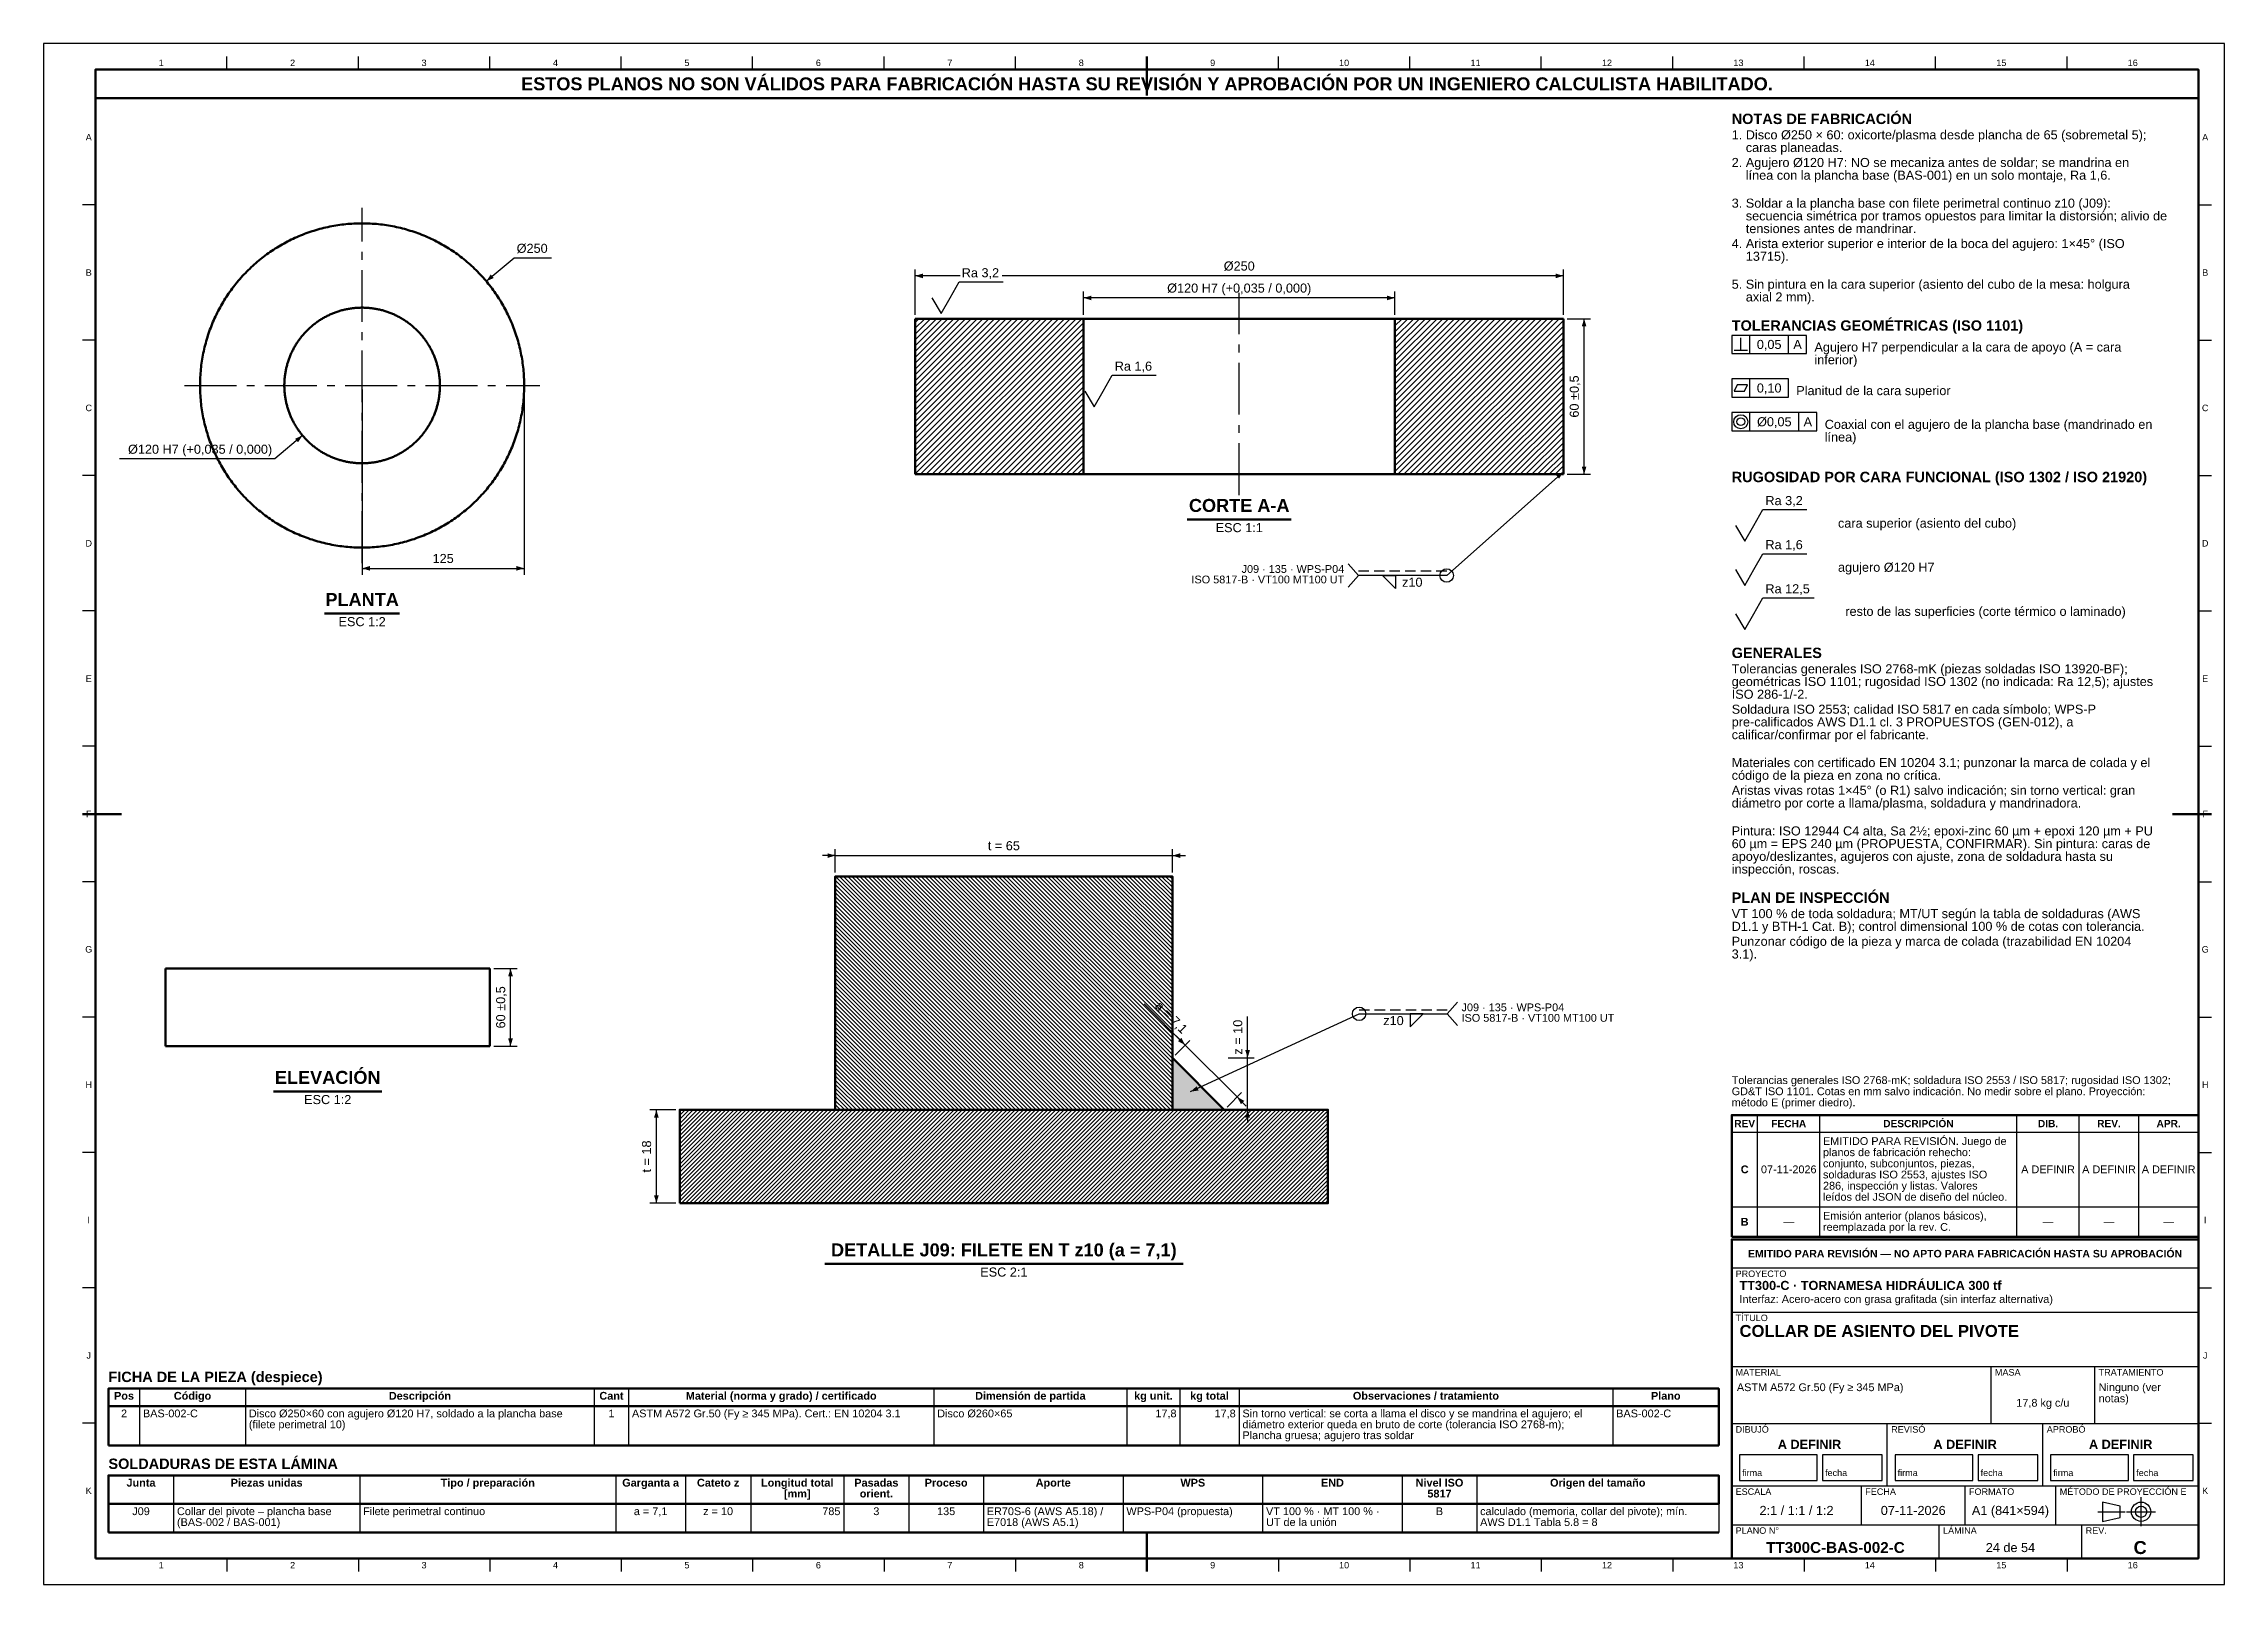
# Model space of a CAD drawing. Header units: millimetres. Extents: x 0 to 841, y 0 to 594.
import ezdxf
from ezdxf.enums import TextEntityAlignment as Align

# ---------------------------------------------------------------- set-up
doc = ezdxf.new("R2010")
doc.units = ezdxf.units.MM
doc.linetypes.add('EJE', pattern=[31, 20, -4, 3, -4])
doc.linetypes.add('OCULTO', pattern=[6, 4, -2])
for name, color, linetype, lineweight in [('ACH', 7, 'CONTINUOUS', 13), ('COTA', 7, 'CONTINUOUS', 25), ('EJE', 7, 'EJE', 25), ('FINA', 7, 'CONTINUOUS', 25), ('MARCO', 7, 'CONTINUOUS', 70), ('OCU', 7, 'OCULTO', 25), ('TXT', 7, 'CONTINUOUS', 25), ('VIS', 7, 'CONTINUOUS', 50)]:
    doc.layers.add(name, color=color, linetype=linetype, lineweight=lineweight)
doc.styles.add('STD', font='LiberationSans-Regular.ttf')
doc.styles.add('STDB', font='LiberationSans-Bold.ttf')

msp = doc.modelspace()

# ---------------------------------------------------------------- texts
at = {"layer": 'TXT'}
for s, height, style, p in [('1', 2.5, 'STD', (45.34, 586.6)), ('2', 2.5, 'STD', (96.03, 586.6)), ('3', 2.5, 'STD', (146.72, 586.6)), ('ESTOS PLANOS NO SON VÁLIDOS PARA FABRICACIÓN HASTA SU REVISIÓN Y APROBACIÓN POR UN INGENIERO CALCULISTA HABILITADO.', 5, 'STDB', (425.5, 578.5)), ('4', 2.5, 'STD', (197.41, 586.6)), ('5', 2.5, 'STD', (248.09, 586.6)), ('6', 2.5, 'STD', (298.78, 586.6)), ('7', 2.5, 'STD', (349.47, 586.6)), ('8', 2.5, 'STD', (400.16, 586.6)), ('9', 2.5, 'STD', (450.84, 586.6)), ('10', 2.5, 'STD', (501.53, 586.6)), ('11', 2.5, 'STD', (552.22, 586.6)), ('12', 2.5, 'STD', (602.91, 586.6)), ('13', 2.5, 'STD', (653.59, 586.6)), ('14', 2.5, 'STD', (704.28, 586.6)), ('15', 2.5, 'STD', (754.97, 586.6)), ('16', 2.5, 'STD', (805.66, 586.6)), ('A', 2.5, 'STD', (17.4, 557.91)), ('A', 2.5, 'STD', (833.6, 557.91)), ('B', 2.5, 'STD', (17.4, 505.73)), ('B', 2.5, 'STD', (833.6, 505.73)), ('0,05', 3.5, 'STD', (665.45, 478.03)), ('A', 3.5, 'STD', (676.4, 478.03)), ('0,10', 3.5, 'STD', (665.45, 461.23)), ('C', 2.5, 'STD', (17.4, 453.55)), ('C', 2.5, 'STD', (833.6, 453.55)), ('Ø0,05', 3.5, 'STD', (667.43, 448.23)), ('A', 3.5, 'STD', (680.36, 448.23)), ('D', 2.5, 'STD', (17.4, 401.36)), ('D', 2.5, 'STD', (833.6, 401.36)), ('E', 2.5, 'STD', (17.4, 349.18)), ('E', 2.5, 'STD', (833.6, 349.18)), ('F', 2.5, 'STD', (17.4, 297)), ('F', 2.5, 'STD', (833.6, 297)), ('G', 2.5, 'STD', (17.4, 244.82)), ('G', 2.5, 'STD', (833.6, 244.82)), ('H', 2.5, 'STD', (17.4, 192.64)), ('H', 2.5, 'STD', (833.6, 192.64)), ('REV', 2.8, 'STDB', (656, 177.65)), ('FECHA', 2.8, 'STDB', (673, 177.65)), ('DESCRIPCIÓN', 2.8, 'STDB', (723, 177.65)), ('DIB.', 2.8, 'STDB', (773, 177.65)), ('REV.', 2.8, 'STDB', (796.5, 177.65)), ('APR.', 2.8, 'STDB', (819.5, 177.65)), ('C', 3, 'STDB', (656, 160)), ('07-11-2026', 3, 'STD', (673, 160)), ('A DEFINIR', 3, 'STD', (773, 160)), ('A DEFINIR', 3, 'STD', (796.5, 160)), ('A DEFINIR', 3, 'STD', (819.5, 160)), ('I', 2.5, 'STD', (17.4, 140.45)), ('B', 3, 'STDB', (656, 139.8)), ('—', 3, 'STD', (673, 139.8)), ('—', 3, 'STD', (773, 139.8)), ('—', 3, 'STD', (796.5, 139.8)), ('—', 3, 'STD', (819.5, 139.8)), ('I', 2.5, 'STD', (833.6, 140.45)), ('EMITIDO PARA REVISIÓN — NO APTO PARA FABRICACIÓN HASTA SU APROBACIÓN', 2.9, 'STDB', (741, 127.5)), ('J', 2.5, 'STD', (17.4, 88.27)), ('J', 2.5, 'STD', (833.6, 88.27)), ('Pos', 3, 'STDB', (31.01, 72.7)), ('2', 3, 'STD', (31.01, 65.9)), ('Código', 3, 'STDB', (57.43, 72.7)), ('Descripción', 3, 'STDB', (145.12, 72.7)), ('Cant', 3, 'STDB', (218.99, 72.7)), ('1', 3, 'STD', (218.99, 65.9)), ('Material (norma y grado) / certificado', 3, 'STDB', (284.45, 72.7)), ('Dimensión de partida', 3, 'STDB', (380.54, 72.7)), ('kg unit.', 3, 'STDB', (427.99, 72.7)), ('kg total', 3, 'STDB', (449.61, 72.7)), ('Observaciones / tratamiento', 3, 'STDB', (533.09, 72.7)), ('Plano', 3, 'STDB', (625.58, 72.7)), ('17,8 kg c/u', 3, 'STD', (771, 70)), ('A DEFINIR', 3.5, 'STDB', (681, 54)), ('A DEFINIR', 3.5, 'STDB', (741, 54)), ('A DEFINIR', 3.5, 'STDB', (801, 54)), ('K', 2.5, 'STD', (17.4, 36.09)), ('Junta', 3, 'STDB', (37.56, 39.2)), ('Piezas unidas', 3, 'STDB', (86.02, 39.2)), ('Tipo / preparación', 3, 'STDB', (171.28, 39.2)), ('Garganta a', 3, 'STDB', (234.09, 39.2)), ('Cateto z', 3, 'STDB', (260.12, 39.2)), ('Longitud total', 3, 'STDB', (290.63, 39.2)), ('[mm]', 3, 'STDB', (290.63, 35)), ('Pasadas', 3, 'STDB', (321.14, 39.2)), ('orient.', 3, 'STDB', (321.14, 35)), ('Proceso', 3, 'STDB', (348.06, 39.2)), ('Aporte', 3, 'STDB', (389.34, 39.2)), ('WPS', 3, 'STDB', (443.19, 39.2)), ('END', 3, 'STDB', (497.03, 39.2)), ('Nivel ISO', 3, 'STDB', (538.31, 39.2)), ('5817', 3, 'STDB', (538.31, 35)), ('Origen del tamaño', 3, 'STDB', (599.34, 39.2)), ('K', 2.5, 'STD', (833.6, 36.09)), ('J09', 3, 'STD', (37.56, 28.2)), ('a = 7,1', 3, 'STD', (234.09, 28.2)), ('z = 10', 3, 'STD', (260.12, 28.2)), ('3', 3, 'STD', (321.14, 28.2)), ('135', 3, 'STD', (348.06, 28.2)), ('B', 3, 'STD', (538.31, 28.2)), ('2:1 / 1:1 / 1:2', 3.5, 'STD', (676, 28.5)), ('07-11-2026', 3.5, 'STD', (721, 28.5)), ('A1 (841×594)', 3.5, 'STD', (758.5, 28.5)), ('1', 2.5, 'STD', (45.34, 7.4)), ('2', 2.5, 'STD', (96.03, 7.4)), ('3', 2.5, 'STD', (146.72, 7.4)), ('4', 2.5, 'STD', (197.41, 7.4)), ('5', 2.5, 'STD', (248.09, 7.4)), ('6', 2.5, 'STD', (298.78, 7.4)), ('7', 2.5, 'STD', (349.47, 7.4)), ('8', 2.5, 'STD', (400.16, 7.4)), ('9', 2.5, 'STD', (450.84, 7.4)), ('10', 2.5, 'STD', (501.53, 7.4)), ('11', 2.5, 'STD', (552.22, 7.4)), ('12', 2.5, 'STD', (602.91, 7.4)), ('13', 2.5, 'STD', (653.59, 7.4)), ('TT300C-BAS-002-C', 4.2, 'STDB', (691, 14.2)), ('14', 2.5, 'STD', (704.28, 7.4)), ('24 de 54', 3.5, 'STD', (758.5, 14.2)), ('15', 2.5, 'STD', (754.97, 7.4)), ('16', 2.5, 'STD', (805.66, 7.4)), ('C', 5, 'STDB', (808.5, 14.2))]:
    msp.add_text(s, height=height, dxfattribs=dict(at, style=style)).set_placement(p, align=Align.MIDDLE_CENTER)
for s, height, style, p in [('NOTAS DE FABRICACIÓN', 4, 'STDB', (651, 567)), ('1. Disco Ø250 × 60: oxicorte/plasma desde plancha de 65 (sobremetal 5);', 3.5, 'STD', (651, 560.6)), ('    caras planeadas.', 3.5, 'STD', (651, 555.7)), ('2. Agujero Ø120 H7: NO se mecaniza antes de soldar; se mandrina en', 3.5, 'STD', (651, 549.93)), ('    línea con la plancha base (BAS-001) en un solo montaje, Ra 1,6.', 3.5, 'STD', (651, 545.03)), ('3. Soldar a la plancha base con filete perimetral continuo z10 (J09):', 3.5, 'STD', (651, 534.25)), ('    tensiones antes de mandrinar.', 3.5, 'STD', (651, 524.45)), ('    secuencia simétrica por tramos opuestos para limitar la distorsión; alivio de', 3.5, 'STD', (651, 529.35)), ('4. Arista exterior superior e interior de la boca del agujero: 1×45° (ISO', 3.5, 'STD', (651, 518.68)), ('    13715).', 3.5, 'STD', (651, 513.78)), ('5. Sin pintura en la cara superior (asiento del cubo de la mesa: holgura', 3.5, 'STD', (651, 503)), ('    axial 2 mm).', 3.5, 'STD', (651, 498.1)), ('TOLERANCIAS GEOMÉTRICAS (ISO 1101)', 4, 'STDB', (651, 487.33)), ('RUGOSIDAD POR CARA FUNCIONAL (ISO 1302 / ISO 21920)', 4, 'STDB', (651, 428.93)), ('Tolerancias generales ISO 2768-mK (piezas soldadas ISO 13920-BF);', 3.5, 'STD', (651, 354.73)), ('GENERALES', 4, 'STDB', (651, 361.13)), ('geométricas ISO 1101; rugosidad ISO 1302 (no indicada: Ra 12,5); ajustes', 3.5, 'STD', (651, 349.83)), ('ISO 286-1/-2.', 3.5, 'STD', (651, 344.93)), ('Soldadura ISO 2553; calidad ISO 5817 en cada símbolo; WPS-P', 3.5, 'STD', (651, 339.15)), ('calificar/confirmar por el fabricante.', 3.5, 'STD', (651, 329.35)), ('pre-calificados AWS D1.1 cl. 3 PROPUESTOS (GEN-012), a', 3.5, 'STD', (651, 334.25)), ('código de la pieza en zona no crítica.', 3.5, 'STD', (651, 313.68)), ('Materiales con certificado EN 10204 3.1; punzonar la marca de colada y el', 3.5, 'STD', (651, 318.58)), ('Aristas vivas rotas 1×45° (o R1) salvo indicación; sin torno vertical: gran', 3.5, 'STD', (651, 307.9)), ('diámetro por corte a llama/plasma, soldadura y mandrinadora.', 3.5, 'STD', (651, 303)), ('60 µm = EPS 240 µm (PROPUESTA, CONFIRMAR). Sin pintura: caras de', 3.5, 'STD', (651, 287.33)), ('Pintura: ISO 12944 C4 alta, Sa 2½; epoxi-zinc 60 µm + epoxi 120 µm + PU', 3.5, 'STD', (651, 292.23)), ('apoyo/deslizantes, agujeros con ajuste, zona de soldadura hasta su', 3.5, 'STD', (651, 282.43)), ('inspección, roscas.', 3.5, 'STD', (651, 277.53)), ('PLAN DE INSPECCIÓN', 4, 'STDB', (651, 266.75)), ('VT 100 % de toda soldadura; MT/UT según la tabla de soldaduras (AWS', 3.5, 'STD', (651, 260.35)), ('D1.1 y BTH-1 Cat. B); control dimensional 100 % de cotas con tolerancia.', 3.5, 'STD', (651, 255.45)), ('3.1).', 3.5, 'STD', (651, 244.78)), ('Punzonar código de la pieza y marca de colada (trazabilidad EN 10204', 3.5, 'STD', (651, 249.68)), ('J09 · 135 · WPS-P04', 3, 'STD', (546.81, 223.96)), ('ISO 5817-B · VT100 MT100 UT', 3, 'STD', (546.81, 219.91)), ('planos de fabricación rehecho:', 3, 'STD', (686.2, 168.1)), ('EMITIDO PARA REVISIÓN. Juego de', 3, 'STD', (686.2, 172.4)), ('conjunto, subconjuntos, piezas,', 3, 'STD', (686.2, 163.8)), ('soldaduras ISO 2553, ajustes ISO', 3, 'STD', (686.2, 159.5)), ('286, inspección y listas. Valores', 3, 'STD', (686.2, 155.2)), ('leídos del JSON de diseño del núcleo.', 3, 'STD', (686.2, 150.9)), ('Emisión anterior (planos básicos),', 3, 'STD', (686.2, 143.6)), ('reemplazada por la rev. C.', 3, 'STD', (686.2, 139.3)), ('PROYECTO', 2.5, 'STD', (652.5, 121)), ('TT300-C · TORNAMESA HIDRÁULICA 300 tf', 3.5, 'STDB', (654, 117)), ('Interfaz: Acero-acero con grasa grafitada (sin interfaz alternativa)', 3, 'STD', (654, 111.5)), ('TÍTULO', 2.5, 'STD', (652.5, 104)), ('COLLAR DE ASIENTO DEL PIVOTE', 4.6, 'STDB', (654, 100)), ('FICHA DE LA PIEZA (despiece)', 4, 'STDB', (25, 82)), ('MATERIAL', 2.5, 'STD', (652.5, 83)), ('ASTM A572 Gr.50 (Fy ≥ 345 MPa)', 3, 'STD', (653, 77.5)), ('MASA', 2.5, 'STD', (752.5, 83)), ('TRATAMIENTO', 2.5, 'STD', (792.5, 83)), ('Ninguno (ver', 3, 'STD', (792.5, 77.5)), ('notas)', 3, 'STD', (792.5, 73.2)), ('DIBUJÓ', 2.5, 'STD', (652.5, 61)), ('REVISÓ', 2.5, 'STD', (712.5, 61)), ('APROBÓ', 2.5, 'STD', (772.5, 61)), ('SOLDADURAS DE ESTA LÁMINA', 4, 'STDB', (25, 48.5)), ('ESCALA', 2.5, 'STD', (652.5, 37)), ('FECHA', 2.5, 'STD', (702.5, 37)), ('FORMATO', 2.5, 'STD', (742.5, 37)), ('MÉTODO DE PROYECCIÓN E', 2.5, 'STD', (777.5, 37)), ('PLANO N°', 2.5, 'STD', (652.5, 22)), ('LÁMINA', 2.5, 'STD', (732.5, 22)), ('REV.', 2.5, 'STD', (787.5, 22))]:
    msp.add_text(s, height=height, dxfattribs=dict(at, style=style)).set_placement(p, align=Align.TOP_LEFT)
at = {"layer": 'TXT', "style": 'STD'}
for s, height, p in [('Ø250', 3.5, (182.43, 512.29)), ('Ra 3,2', 3.5, (354.08, 502.86)), ('Ra 1,6', 3.5, (413.08, 466.86)), ('Ra 3,2', 3.5, (664, 415.03)), ('Ra 1,6', 3.5, (664, 398.03)), ('Ra 12,5', 3.5, (664, 381.03)), ('Tolerancias generales ISO 2768-mK; soldadura ISO 2553 / ISO 5817; rugosidad ISO 1302;', 3, (651, 192)), ('GD&T ISO 1101. Cotas en mm salvo indicación. No medir sobre el plano. Proyección:', 3, (651, 187.7)), ('método E (primer diedro).', 3, (651, 183.4)), ('firma', 2.5, (655, 41)), ('fecha', 2.5, (687, 41)), ('firma', 2.5, (715, 41)), ('fecha', 2.5, (747, 41)), ('firma', 2.5, (775, 41)), ('fecha', 2.5, (807, 41))]:
    msp.add_text(s, height=height, dxfattribs=at).set_placement(p, align=Align.BOTTOM_LEFT)
for s, rotation, p in [('Ø250', 360, (461.08, 505.46)), ('Ø120 H7 (+0,035 / 0,000)', 360, (461.08, 496.96)), ('60 ±0,5', 90, (593.08, 457.96)), ('60 ±0,5', 90, (179.06, 222.46)), ('a = 7,1', -45, (432.93, 216.65)), ('z = 10', 90, (463.31, 210.96)), ('t = 18', 90, (235.31, 164.96))]:
    msp.add_text(s, height=3.5, rotation=rotation, dxfattribs=at).set_placement(p, align=Align.BOTTOM_CENTER)
for s, height, p in [('Agujero H7 perpendicular a la cara de apoyo (A = cara', 3.5, (682.9, 477.03)), ('inferior)', 3.5, (682.9, 472.13)), ('Planitud de la cara superior', 3.5, (675.9, 460.23)), ('Coaxial con el agujero de la plancha base (mandrinado en', 3.5, (686.86, 447.23)), ('línea)', 3.5, (686.86, 442.33)), ('cara superior (asiento del cubo)', 3.5, (691.99, 409.13)), ('z10', 3.5, (523.88, 386.36)), ('agujero Ø120 H7', 3.5, (691.99, 392.13)), ('resto de las superficies (corte térmico o laminado)', 3.5, (694.82, 375.13)), ('BAS-002-C', 3, (38.31, 65.9)), ('Disco Ø250×60 con agujero Ø120 H7, soldado a la plancha base', 3, (79.15, 65.9)), ('ASTM A572 Gr.50 (Fy ≥ 345 MPa). Cert.: EN 10204 3.1', 3, (226.89, 65.9)), ('Disco Ø260×65', 3, (344.61, 65.9)), ('Sin torno vertical: se corta a llama el disco y se mandrina el agujero; el', 3, (462.32, 65.9)), ('BAS-002-C', 3, (606.46, 65.9)), ('(filete perimetral 10)', 3, (79.15, 61.7)), ('diámetro exterior queda en bruto de corte (tolerancia ISO 2768-m);', 3, (462.32, 61.7)), ('Plancha gruesa; agujero tras soldar', 3, (462.32, 57.5)), ('Collar del pivote – plancha base', 3, (51.43, 28.2)), ('(BAS-002 / BAS-001)', 3, (51.43, 24)), ('Filete perimetral continuo', 3, (123.22, 28.2)), ('ER70S-6 (AWS A5.18) /', 3, (363.72, 28.2)), ('E7018 (AWS A5.1)', 3, (363.72, 24)), ('WPS-P04 (propuesta)', 3, (417.57, 28.2)), ('VT 100 % · MT 100 % ·', 3, (471.41, 28.2)), ('UT de la unión', 3, (471.41, 24)), ('AWS D1.1 Tabla 5.8 = 8', 3, (553.97, 24)), ('calculado (memoria, collar del pivote); mín.', 3, (553.97, 28.2))]:
    msp.add_text(s, height=height, dxfattribs=at).set_placement(p, align=Align.MIDDLE_LEFT)
msp.add_text('Ø120 H7 (+0,035 / 0,000)', height=3.5, dxfattribs=at).set_placement((88.13, 434.83), align=Align.BOTTOM_RIGHT)
at = {"layer": 'TXT'}
for s, height, style, p in [('CORTE A-A', 5, 'STDB', (461.08, 411.96)), ('125', 3.5, 'STD', (154.08, 392.71)), ('PLANTA', 5, 'STDB', (122.83, 375.71)), ('t = 65', 3.5, 'STD', (370.31, 281.96)), ('ELEVACIÓN', 5, 'STDB', (109.56, 191.46)), ('DETALLE J09: FILETE EN T z10 (a = 7,1)', 5, 'STDB', (370.31, 124.96))]:
    msp.add_text(s, height=height, dxfattribs=dict(at, style=style)).set_placement(p, align=Align.BOTTOM_CENTER)
at = {"layer": 'TXT', "style": 'STD'}
for s, p in [('ESC 1:1', (461.08, 409.16)), ('ESC 1:2', (122.83, 372.91)), ('ESC 1:2', (109.56, 188.66)), ('ESC 2:1', (370.31, 122.16))]:
    msp.add_text(s, height=3.5, dxfattribs=at).set_placement(p, align=Align.TOP_CENTER)
for s, p in [('ISO 5817-B · VT100 MT100 UT', (501.58, 388.91)), ('J09 · 135 · WPS-P04', (501.58, 392.96))]:
    msp.add_text(s, height=3, dxfattribs=at).set_placement(p, align=Align.TOP_RIGHT)
for s, height, p in [('z10', 3.5, (524.51, 217.36)), ('17,8', 3, (436.9, 65.9)), ('17,8', 3, (459.72, 65.9)), ('785', 3, (307.28, 28.2))]:
    msp.add_text(s, height=height, dxfattribs=at).set_placement(p, align=Align.MIDDLE_RIGHT)

# ---------------------------------------------------------------- hatches: boundary and pattern name
at = {"layer": 'ACH'}
h = msp.add_hatch(dxfattribs=at)
h.set_pattern_fill('ANSI31', scale=0.5)
h.paths.add_polyline_path([(336.08, 427.96), (336.08, 487.96), (401.08, 487.96), (401.08, 427.96)])
h = msp.add_hatch(dxfattribs=at)
h.set_pattern_fill('ANSI31', scale=0.5)
h.paths.add_polyline_path([(586.08, 487.96), (586.08, 427.96), (521.08, 427.96), (521.08, 487.96)])
h = msp.add_hatch(dxfattribs=at)
h.set_pattern_fill('ANSI31', scale=0.35, angle=90)
h.paths.add_polyline_path([(305.31, 182.96), (435.31, 182.96), (435.31, 272.96), (305.31, 272.96)])
h = msp.add_hatch(color=7, dxfattribs=at)
h.dxf.hatch_style = 1
h.paths.add_polyline_path([(435.31, 182.96), (455.31, 182.96), (435.31, 202.96)])
h = msp.add_hatch(dxfattribs=at)
h.set_pattern_fill('ANSI31', scale=0.35)
h.paths.add_polyline_path([(245.31, 146.96), (495.31, 146.96), (495.31, 182.96), (245.31, 182.96)])

# ---------------------------------------------------------------- linework, layer by layer
at = {"layer": 'COTA'}
for p, q in [((170.71, 502.39), (181.43, 511.39)), ((181.43, 511.39), (195.88, 511.39)), ((336.08, 489.46), (336.08, 506.96)), ((586.08, 489.46), (586.08, 506.96)), ((353.48, 504.46), (336.08, 504.46)), ((586.08, 504.46), (369.67, 504.46)), ((401.08, 489.46), (401.08, 498.46)), ((521.08, 489.46), (521.08, 498.46)), ((521.08, 495.96), (401.08, 495.96)), ((587.58, 487.96), (596.58, 487.96)), ((594.08, 427.96), (594.08, 487.96)), ((654.5, 475.83), (654.5, 480.63)), ((658, 474.53), (658, 481.53)), ((672.9, 474.53), (672.9, 481.53)), ((651.9, 475.83), (657.1, 475.83)), ((658, 457.73), (658, 464.73)), ((122.83, 460.71), (122.83, 389.21)), ((185.33, 460.71), (185.33, 389.21)), ((658, 444.73), (658, 451.73)), ((676.86, 444.73), (676.86, 451.73)), ((99.85, 442.93), (89.13, 433.93)), ((89.13, 433.93), (29.29, 433.93)), ((586.08, 428.96), (541.08, 388.96)), ((587.58, 427.96), (596.58, 427.96)), ((122.83, 391.71), (185.33, 391.71)), ((507.08, 388.96), (503.08, 393.46)), ((507.08, 388.96), (503.08, 384.46)), ((541.08, 388.96), (507.08, 388.96)), ((305.31, 280.96), (300.31, 280.96)), ((305.31, 274.46), (305.31, 283.46)), ((305.31, 280.96), (435.31, 280.96)), ((435.31, 274.46), (435.31, 283.46)), ((435.31, 280.96), (440.31, 280.96)), ((173.56, 237.46), (182.56, 237.46)), ((180.06, 207.46), (180.06, 237.46)), ((440.25, 207.91), (424.36, 223.81)), ((442.31, 189.96), (507.31, 219.96)), ((464.31, 202.96), (464.31, 218.96)), ((507.31, 219.96), (541.31, 219.96)), ((541.31, 219.96), (545.31, 224.46)), ((541.31, 219.96), (545.31, 215.46)), ((440.25, 207.91), (436.72, 211.45)), ((173.56, 207.46), (182.56, 207.46)), ((436.37, 204.02), (442.02, 209.68)), ((440.25, 207.91), (460.25, 187.91)), ((456.81, 202.96), (466.81, 202.96)), ((464.31, 202.96), (464.31, 207.96)), ((464.31, 182.96), (464.31, 202.96)), ((456.37, 184.02), (462.02, 189.68)), ((460.25, 187.91), (463.79, 184.38)), ((243.81, 182.96), (233.81, 182.96)), ((236.31, 146.96), (236.31, 182.96)), ((456.81, 182.96), (466.81, 182.96)), ((464.31, 182.96), (464.31, 177.96)), ((243.81, 146.96), (233.81, 146.96))]:
    msp.add_line(p, q, dxfattribs=at)
for points in [[(349.58, 496.06), (353.08, 502.16), (370.07, 502.16)], [(342.58, 496.06), (346.08, 489.96), (349.58, 496.06)], [(408.58, 460.06), (412.08, 466.16), (429.07, 466.16)], [(401.58, 460.06), (405.08, 453.96), (408.58, 460.06)], [(659.5, 408.23), (663, 414.33), (679.99, 414.33)], [(652.5, 408.23), (656, 402.13), (659.5, 408.23)], [(659.5, 391.23), (663, 397.33), (679.99, 397.33)], [(652.5, 391.23), (656, 385.13), (659.5, 391.23)], [(659.5, 374.23), (663, 380.33), (682.82, 380.33)], [(652.5, 374.23), (656, 368.13), (659.5, 374.23)]]:
    msp.add_lwpolyline(points, dxfattribs=at)
for points in [[(651, 474.53), (679.9, 474.53), (679.9, 481.53), (651, 481.53)], [(651, 457.73), (672.9, 457.73), (672.9, 464.73), (651, 464.73)], [(651.9, 460.03), (655.9, 460.03), (657.1, 462.43), (653.1, 462.43)], [(651, 444.73), (683.86, 444.73), (683.86, 451.73), (651, 451.73)], [(521.38, 388.96), (521.38, 383.96), (516.38, 388.96)], [(527.01, 219.96), (527.01, 214.96), (532.01, 219.96)]]:
    msp.add_lwpolyline(points, close=True, dxfattribs=at)
for centre, radius in [((654.5, 448.23), 2.7), ((654.5, 448.23), 1.5), ((541.08, 388.96), 2.6), ((507.31, 219.96), 2.6)]:
    msp.add_circle(centre, radius, dxfattribs=at)
for points in [[(170.71, 502.39), (173.59, 503.63), (172.43, 505.01)], [(336.08, 504.46), (339.08, 503.56), (339.08, 505.36)], [(586.08, 504.46), (583.08, 505.36), (583.08, 503.56)], [(401.08, 495.96), (404.08, 495.06), (404.08, 496.86)], [(521.08, 495.96), (518.08, 496.86), (518.08, 495.06)], [(594.08, 487.96), (593.18, 484.96), (594.98, 484.96)], [(99.85, 442.93), (96.97, 441.69), (98.13, 440.31)], [(586.08, 428.96), (583.24, 427.64), (584.44, 426.3)], [(594.08, 427.96), (594.98, 430.96), (593.18, 430.96)], [(122.83, 391.71), (125.83, 390.81), (125.83, 392.61)], [(185.33, 391.71), (182.33, 392.61), (182.33, 390.81)], [(305.31, 280.96), (302.31, 281.86), (302.31, 280.06)], [(435.31, 280.96), (438.31, 280.06), (438.31, 281.86)], [(180.06, 237.46), (179.16, 234.46), (180.96, 234.46)], [(180.06, 207.46), (180.96, 210.46), (179.16, 210.46)], [(440.25, 207.91), (438.77, 210.67), (437.5, 209.4)], [(464.31, 202.96), (465.21, 205.96), (463.41, 205.96)], [(442.31, 189.96), (445.41, 190.4), (444.65, 192.04)], [(460.25, 187.91), (461.74, 185.16), (463.01, 186.43)], [(236.31, 182.96), (235.41, 179.96), (237.21, 179.96)], [(464.31, 182.96), (463.41, 179.96), (465.21, 179.96)], [(236.31, 146.96), (237.21, 149.96), (235.41, 149.96)]]:
    msp.add_solid(points, dxfattribs=at)
at = {"layer": 'EJE'}
for p, q in [((122.83, 393.71), (122.83, 530.71)), ((461.08, 419.96), (461.08, 497.96)), ((54.33, 462.21), (191.33, 462.21)), ((792.14, 28), (802.68, 28)), ((803.3, 28), (814.46, 28)), ((808.88, 22.42), (808.88, 33.58))]:
    msp.add_line(p, q, dxfattribs=at)
at = {"layer": 'FINA'}
for p, q in [((70.69, 584), (70.69, 589)), ((121.38, 584), (121.38, 589)), ((172.06, 584), (172.06, 589)), ((222.75, 584), (222.75, 589)), ((273.44, 584), (273.44, 589)), ((324.12, 584), (324.12, 589)), ((374.81, 584), (374.81, 589)), ((425.5, 584), (425.5, 589)), ((476.19, 584), (476.19, 589)), ((526.88, 584), (526.88, 589)), ((577.56, 584), (577.56, 589)), ((628.25, 584), (628.25, 589)), ((678.94, 584), (678.94, 589)), ((729.62, 584), (729.62, 589)), ((780.31, 584), (780.31, 589)), ((20, 531.82), (15, 531.82)), ((831, 531.82), (836, 531.82)), ((20, 479.64), (15, 479.64)), ((831, 479.64), (836, 479.64)), ((20, 427.45), (15, 427.45)), ((831, 427.45), (836, 427.45)), ((20, 375.27), (15, 375.27)), ((831, 375.27), (836, 375.27)), ((20, 323.09), (15, 323.09)), ((831, 323.09), (836, 323.09)), ((20, 270.91), (15, 270.91)), ((831, 270.91), (836, 270.91)), ((20, 218.73), (15, 218.73)), ((831, 218.73), (836, 218.73)), ((661, 134), (661, 180.9)), ((685, 134), (685, 180.9)), ((761, 134), (761, 180.9)), ((785, 134), (785, 180.9)), ((808, 134), (808, 180.9)), ((651, 174.4), (831, 174.4)), ((20, 166.55), (15, 166.55)), ((831, 166.55), (836, 166.55)), ((651, 145.6), (831, 145.6)), ((651, 134), (831, 134)), ((651, 133), (831, 133)), ((651, 122), (831, 122)), ((20, 114.36), (15, 114.36)), ((831, 114.36), (836, 114.36)), ((651, 105), (831, 105)), ((651, 84), (831, 84)), ((751, 62), (751, 84)), ((791, 62), (791, 84)), ((25, 68.7), (646, 68.7)), ((37.01, 75.5), (37.01, 53.5)), ((77.85, 75.5), (77.85, 53.5)), ((212.38, 75.5), (212.38, 53.5)), ((225.59, 75.5), (225.59, 53.5)), ((343.31, 75.5), (343.31, 53.5)), ((417.78, 75.5), (417.78, 53.5)), ((438.2, 75.5), (438.2, 53.5)), ((461.02, 75.5), (461.02, 53.5)), ((605.16, 75.5), (605.16, 53.5)), ((20, 62.18), (15, 62.18)), ((651, 62), (831, 62)), ((711, 38), (711, 62)), ((771, 38), (771, 62)), ((831, 62.18), (836, 62.18)), ((50.13, 42), (50.13, 20)), ((121.92, 42), (121.92, 20)), ((220.63, 42), (220.63, 20)), ((247.55, 42), (247.55, 20)), ((272.68, 42), (272.68, 20)), ((308.58, 42), (308.58, 20)), ((333.71, 42), (333.71, 20)), ((362.42, 42), (362.42, 20)), ((416.27, 42), (416.27, 20)), ((470.11, 42), (470.11, 20)), ((523.95, 42), (523.95, 20)), ((552.67, 42), (552.67, 20)), ((646, 42), (646, 20)), ((651, 38), (831, 38)), ((701, 23), (701, 38)), ((741, 23), (741, 38)), ((776, 23), (776, 38)), ((25, 31), (646, 31)), ((651, 23), (831, 23)), ((731, 10), (731, 23)), ((786, 10), (786, 23)), ((70.69, 10), (70.69, 5)), ((121.38, 10), (121.38, 5)), ((172.06, 10), (172.06, 5)), ((222.75, 10), (222.75, 5)), ((273.44, 10), (273.44, 5)), ((324.12, 10), (324.12, 5)), ((374.81, 10), (374.81, 5)), ((425.5, 10), (425.5, 5)), ((476.19, 10), (476.19, 5)), ((526.88, 10), (526.88, 5)), ((577.56, 10), (577.56, 5)), ((628.25, 10), (628.25, 5)), ((678.94, 10), (678.94, 5)), ((729.62, 10), (729.62, 5)), ((780.31, 10), (780.31, 5))]:
    msp.add_line(p, q, dxfattribs=at)
for points in [[(0, 0), (841, 0), (841, 594), (0, 594)], [(654, 40), (684, 40), (684, 50), (654, 50)], [(686, 40), (709, 40), (709, 50), (686, 50)], [(714, 40), (744, 40), (744, 50), (714, 50)], [(746, 40), (769, 40), (769, 50), (746, 50)], [(774, 40), (804, 40), (804, 50), (774, 50)], [(806, 40), (829, 40), (829, 50), (806, 50)], [(794, 24.28), (800.82, 25.83), (800.82, 30.17), (794, 31.72)]]:
    msp.add_lwpolyline(points, close=True, dxfattribs=at)
for radius in [3.72, 2.17]:
    msp.add_circle((808.88, 28), radius, dxfattribs=at)
at = {"layer": 'MARCO'}
for p, q in [((425.5, 589), (425.5, 574)), ((15, 297), (30, 297)), ((836, 297), (821, 297)), ((425.5, 5), (425.5, 20))]:
    msp.add_line(p, q, dxfattribs=at)
for points in [[(20, 10), (831, 10), (831, 584), (20, 584)], [(20, 573), (831, 573), (831, 584), (20, 584)], [(651, 134), (831, 134), (831, 180.9), (651, 180.9)], [(651, 10), (831, 10), (831, 133), (651, 133)]]:
    msp.add_lwpolyline(points, close=True, dxfattribs=at)
at = {"layer": 'OCU'}
for p, q in [((541.08, 390.56), (507.08, 390.56)), ((507.31, 221.56), (541.31, 221.56))]:
    msp.add_line(p, q, dxfattribs=at)
at = {"layer": 'VIS'}
for p, q in [((441.03, 410.56), (481.13, 410.56)), ((108.37, 374.31), (137.3, 374.31)), ((88.63, 190.06), (130.49, 190.06)), ((301.21, 123.56), (439.4, 123.56)), ((25, 75.5), (25, 53.5)), ((646, 75.5), (646, 53.5)), ((25, 53.5), (646, 53.5)), ((25, 42), (25, 20)), ((25, 20), (646, 20))]:
    msp.add_line(p, q, dxfattribs=at)
for points in [[(185.33, 462.21), (185.33, 463), (185.31, 463.78), (185.29, 464.57), (185.25, 465.35), (185.21, 466.14), (185.15, 466.92), (185.09, 467.7), (185.02, 468.49), (184.93, 469.27), (184.84, 470.05), (184.74, 470.83), (184.62, 471.6), (184.5, 472.38), (184.37, 473.15), (184.22, 473.93), (184.07, 474.7), (183.91, 475.46), (183.74, 476.23), (183.56, 477), (183.37, 477.76), (183.17, 478.52), (182.96, 479.27), (182.74, 480.03), (182.51, 480.78), (182.27, 481.53), (182.03, 482.27), (181.77, 483.02), (181.5, 483.75), (181.23, 484.49), (180.94, 485.22), (180.65, 485.95), (180.35, 486.68), (180.03, 487.4), (179.71, 488.11), (179.38, 488.83), (179.04, 489.53), (178.7, 490.24), (178.34, 490.94), (177.98, 491.63), (177.6, 492.32), (177.22, 493.01), (176.83, 493.69), (176.43, 494.37), (176.02, 495.04), (175.6, 495.7), (175.18, 496.36), (174.74, 497.02), (174.3, 497.67), (173.85, 498.31), (173.4, 498.95), (172.93, 499.58), (172.46, 500.21), (171.97, 500.83), (171.49, 501.44), (170.99, 502.05), (170.48, 502.66), (169.97, 503.25), (169.45, 503.84), (168.93, 504.42), (168.39, 505), (167.85, 505.57), (167.3, 506.13), (166.75, 506.69), (166.19, 507.23), (165.62, 507.77), (165.04, 508.31), (164.46, 508.84), (163.87, 509.35), (163.27, 509.87), (162.67, 510.37), (162.06, 510.87), (161.45, 511.36), (160.83, 511.84), (160.2, 512.31), (159.57, 512.78), (158.93, 513.24), (158.29, 513.69), (157.64, 514.13), (156.98, 514.56), (156.32, 514.98), (155.66, 515.4), (154.98, 515.81), (154.31, 516.21), (153.63, 516.6), (152.94, 516.98), (152.25, 517.36), (151.56, 517.72), (150.86, 518.08), (150.15, 518.43), (149.44, 518.77), (148.73, 519.1), (148.01, 519.42), (147.29, 519.73), (146.57, 520.03), (145.84, 520.33), (145.11, 520.61), (144.37, 520.89), (143.63, 521.15), (142.89, 521.41), (142.15, 521.66), (141.4, 521.89), (140.65, 522.12), (139.89, 522.34), (139.13, 522.55), (138.38, 522.75), (137.61, 522.94), (136.85, 523.12), (136.08, 523.29), (135.31, 523.46), (134.54, 523.61), (133.77, 523.75), (133, 523.88), (132.22, 524.01), (131.44, 524.12), (130.67, 524.22), (129.89, 524.31), (129.1, 524.4), (128.32, 524.47), (127.54, 524.54), (126.76, 524.59), (125.97, 524.64), (125.19, 524.67), (124.4, 524.69), (123.62, 524.71), (122.83, 524.71), (122.05, 524.71), (121.26, 524.69), (120.48, 524.67), (119.69, 524.64), (118.91, 524.59), (118.12, 524.54), (117.34, 524.47), (116.56, 524.4), (115.78, 524.31), (115, 524.22), (114.22, 524.12), (113.44, 524.01), (112.67, 523.88), (111.89, 523.75), (111.12, 523.61), (110.35, 523.46), (109.58, 523.29), (108.82, 523.12), (108.05, 522.94), (107.29, 522.75), (106.53, 522.55), (105.77, 522.34), (105.02, 522.12), (104.27, 521.89), (103.52, 521.66), (102.77, 521.41), (102.03, 521.15), (101.29, 520.89), (100.56, 520.61), (99.82, 520.33), (99.1, 520.03), (98.37, 519.73), (97.65, 519.42), (96.93, 519.1), (96.22, 518.77), (95.51, 518.43), (94.81, 518.08), (94.11, 517.72), (93.41, 517.36), (92.72, 516.98), (92.04, 516.6), (91.36, 516.21), (90.68, 515.81), (90.01, 515.4), (89.34, 514.98), (88.68, 514.56), (88.03, 514.13), (87.38, 513.69), (86.73, 513.24), (86.1, 512.78), (85.46, 512.31), (84.84, 511.84), (84.22, 511.36), (83.6, 510.87), (82.99, 510.37), (82.39, 509.87), (81.8, 509.35), (81.21, 508.84), (80.62, 508.31), (80.05, 507.77), (79.48, 507.23), (78.92, 506.69), (78.36, 506.13), (77.81, 505.57), (77.27, 505), (76.74, 504.42), (76.21, 503.84), (75.69, 503.25), (75.18, 502.66), (74.67, 502.05), (74.18, 501.44), (73.69, 500.83), (73.21, 500.21), (72.73, 499.58), (72.27, 498.95), (71.81, 498.31), (71.36, 497.67), (70.92, 497.02), (70.49, 496.36), (70.06, 495.7), (69.64, 495.04), (69.24, 494.37), (68.84, 493.69), (68.45, 493.01), (68.06, 492.32), (67.69, 491.63), (67.32, 490.94), (66.97, 490.24), (66.62, 489.53), (66.28, 488.83), (65.95, 488.11), (65.63, 487.4), (65.32, 486.68), (65.01, 485.95), (64.72, 485.22), (64.44, 484.49), (64.16, 483.75), (63.9, 483.02), (63.64, 482.27), (63.39, 481.53), (63.15, 480.78), (62.92, 480.03), (62.71, 479.27), (62.5, 478.52), (62.3, 477.76), (62.1, 477), (61.92, 476.23), (61.75, 475.46), (61.59, 474.7), (61.44, 473.93), (61.3, 473.15), (61.16, 472.38), (61.04, 471.6), (60.93, 470.83), (60.82, 470.05), (60.73, 469.27), (60.65, 468.49), (60.57, 467.7), (60.51, 466.92), (60.46, 466.14), (60.41, 465.35), (60.38, 464.57), (60.35, 463.78), (60.34, 463), (60.33, 462.21), (60.34, 461.43), (60.35, 460.64), (60.38, 459.86), (60.41, 459.07), (60.46, 458.29), (60.51, 457.51), (60.57, 456.72), (60.65, 455.94), (60.73, 455.16), (60.82, 454.38), (60.93, 453.6), (61.04, 452.83), (61.16, 452.05), (61.3, 451.28), (61.44, 450.5), (61.59, 449.73), (61.75, 448.96), (61.92, 448.2), (62.1, 447.43), (62.3, 446.67), (62.5, 445.91), (62.71, 445.15), (62.92, 444.4), (63.15, 443.65), (63.39, 442.9), (63.64, 442.16), (63.9, 441.41), (64.16, 440.67), (64.44, 439.94), (64.72, 439.21), (65.01, 438.48), (65.32, 437.75), (65.63, 437.03), (65.95, 436.32), (66.28, 435.6), (66.62, 434.89), (66.97, 434.19), (67.32, 433.49), (67.69, 432.8), (68.06, 432.1), (68.45, 431.42), (68.84, 430.74), (69.24, 430.06), (69.64, 429.39), (70.06, 428.73), (70.49, 428.06), (70.92, 427.41), (71.36, 426.76), (71.81, 426.12), (72.27, 425.48), (72.73, 424.85), (73.21, 424.22), (73.69, 423.6), (74.18, 422.98), (74.67, 422.38), (75.18, 421.77), (75.69, 421.18), (76.21, 420.59), (76.74, 420.01), (77.27, 419.43), (77.81, 418.86), (78.36, 418.3), (78.92, 417.74), (79.48, 417.19), (80.05, 416.65), (80.62, 416.12), (81.21, 415.59), (81.8, 415.07), (82.39, 414.56), (82.99, 414.06), (83.6, 413.56), (84.22, 413.07), (84.84, 412.59), (85.46, 412.12), (86.1, 411.65), (86.73, 411.19), (87.38, 410.74), (88.03, 410.3), (88.68, 409.87), (89.34, 409.44), (90.01, 409.03), (90.68, 408.62), (91.36, 408.22), (92.04, 407.83), (92.72, 407.45), (93.41, 407.07), (94.11, 406.71), (94.81, 406.35), (95.51, 406), (96.22, 405.66), (96.93, 405.33), (97.65, 405.01), (98.37, 404.7), (99.1, 404.4), (99.82, 404.1), (100.56, 403.82), (101.29, 403.54), (102.03, 403.28), (102.77, 403.02), (103.52, 402.77), (104.27, 402.54), (105.02, 402.31), (105.77, 402.09), (106.53, 401.88), (107.29, 401.68), (108.05, 401.49), (108.82, 401.31), (109.58, 401.14), (110.35, 400.97), (111.12, 400.82), (111.89, 400.68), (112.67, 400.55), (113.44, 400.42), (114.22, 400.31), (115, 400.21), (115.78, 400.11), (116.56, 400.03), (117.34, 399.96), (118.12, 399.89), (118.91, 399.84), (119.69, 399.79), (120.48, 399.76), (121.26, 399.73), (122.05, 399.72), (122.83, 399.71), (123.62, 399.72), (124.4, 399.73), (125.19, 399.76), (125.97, 399.79), (126.76, 399.84), (127.54, 399.89), (128.32, 399.96), (129.1, 400.03), (129.89, 400.11), (130.67, 400.21), (131.44, 400.31), (132.22, 400.42), (133, 400.55), (133.77, 400.68), (134.54, 400.82), (135.31, 400.97), (136.08, 401.14), (136.85, 401.31), (137.61, 401.49), (138.38, 401.68), (139.13, 401.88), (139.89, 402.09), (140.65, 402.31), (141.4, 402.54), (142.15, 402.77), (142.89, 403.02), (143.63, 403.28), (144.37, 403.54), (145.11, 403.82), (145.84, 404.1), (146.57, 404.4), (147.29, 404.7), (148.01, 405.01), (148.73, 405.33), (149.44, 405.66), (150.15, 406), (150.86, 406.35), (151.56, 406.71), (152.25, 407.07), (152.94, 407.45), (153.63, 407.83), (154.31, 408.22), (154.98, 408.62), (155.66, 409.03), (156.32, 409.44), (156.98, 409.87), (157.64, 410.3), (158.29, 410.74), (158.93, 411.19), (159.57, 411.65), (160.2, 412.12), (160.83, 412.59), (161.45, 413.07), (162.06, 413.56), (162.67, 414.06), (163.27, 414.56), (163.87, 415.07), (164.46, 415.59), (165.04, 416.12), (165.62, 416.65), (166.19, 417.19), (166.75, 417.74), (167.3, 418.3), (167.85, 418.86), (168.39, 419.43), (168.93, 420.01), (169.45, 420.59), (169.97, 421.18), (170.48, 421.77), (170.99, 422.38), (171.49, 422.98), (171.97, 423.6), (172.46, 424.22), (172.93, 424.85), (173.4, 425.48), (173.85, 426.12), (174.3, 426.76), (174.74, 427.41), (175.18, 428.06), (175.6, 428.73), (176.02, 429.39), (176.43, 430.06), (176.83, 430.74), (177.22, 431.42), (177.6, 432.1), (177.98, 432.8), (178.34, 433.49), (178.7, 434.19), (179.04, 434.89), (179.38, 435.6), (179.71, 436.32), (180.03, 437.03), (180.35, 437.75), (180.65, 438.48), (180.94, 439.21), (181.23, 439.94), (181.5, 440.67), (181.77, 441.41), (182.03, 442.16), (182.27, 442.9), (182.51, 443.65), (182.74, 444.4), (182.96, 445.15), (183.17, 445.91), (183.37, 446.67), (183.56, 447.43), (183.74, 448.2), (183.91, 448.96), (184.07, 449.73), (184.22, 450.5), (184.37, 451.28), (184.5, 452.05), (184.62, 452.83), (184.74, 453.6), (184.84, 454.38), (184.93, 455.16), (185.02, 455.94), (185.09, 456.72), (185.15, 457.51), (185.21, 458.29), (185.25, 459.07), (185.29, 459.86), (185.31, 460.64), (185.33, 461.43), (185.33, 462.21)], [(152.83, 462.21), (152.83, 461.84), (152.82, 461.46), (152.81, 461.08), (152.79, 460.71), (152.77, 460.33), (152.75, 459.95), (152.72, 459.58), (152.68, 459.2), (152.64, 458.83), (152.6, 458.45), (152.55, 458.08), (152.49, 457.71), (152.43, 457.34), (152.37, 456.96), (152.3, 456.59), (152.23, 456.22), (152.15, 455.85), (152.07, 455.49), (151.98, 455.12), (151.89, 454.75), (151.79, 454.39), (151.69, 454.03), (151.59, 453.66), (151.48, 453.3), (151.36, 452.94), (151.24, 452.59), (151.12, 452.23), (150.99, 451.87), (150.86, 451.52), (150.73, 451.17), (150.58, 450.82), (150.44, 450.47), (150.29, 450.13), (150.14, 449.78), (149.98, 449.44), (149.81, 449.1), (149.65, 448.76), (149.48, 448.43), (149.3, 448.09), (149.12, 447.76), (148.94, 447.43), (148.75, 447.11), (148.56, 446.78), (148.36, 446.46), (148.16, 446.14), (147.96, 445.82), (147.75, 445.51), (147.54, 445.2), (147.32, 444.89), (147.1, 444.58), (146.88, 444.28), (146.65, 443.98), (146.42, 443.68), (146.19, 443.38), (145.95, 443.09), (145.71, 442.8), (145.46, 442.52), (145.21, 442.23), (144.96, 441.95), (144.7, 441.68), (144.44, 441.4), (144.18, 441.13), (143.91, 440.87), (143.64, 440.61), (143.37, 440.35), (143.09, 440.09), (142.81, 439.84), (142.53, 439.59), (142.24, 439.34), (141.95, 439.1), (141.66, 438.86), (141.37, 438.63), (141.07, 438.39), (140.77, 438.17), (140.47, 437.94), (140.16, 437.72), (139.85, 437.51), (139.54, 437.3), (139.22, 437.09), (138.91, 436.88), (138.59, 436.68), (138.27, 436.49), (137.94, 436.3), (137.61, 436.11), (137.28, 435.93), (136.95, 435.75), (136.62, 435.57), (136.28, 435.4), (135.95, 435.23), (135.61, 435.07), (135.26, 434.91), (134.92, 434.76), (134.57, 434.61), (134.23, 434.46), (133.88, 434.32), (133.52, 434.18), (133.17, 434.05), (132.82, 433.92), (132.46, 433.8), (132.1, 433.68), (131.74, 433.57), (131.38, 433.46), (131.02, 433.35), (130.66, 433.25), (130.29, 433.16), (129.93, 433.07), (129.56, 432.98), (129.19, 432.9), (128.82, 432.82), (128.45, 432.75), (128.08, 432.68), (127.71, 432.61), (127.34, 432.55), (126.97, 432.5), (126.59, 432.45), (126.22, 432.41), (125.84, 432.37), (125.47, 432.33), (125.09, 432.3), (124.72, 432.27), (124.34, 432.25), (123.96, 432.24), (123.59, 432.22), (123.21, 432.22), (122.83, 432.21), (122.45, 432.22), (122.08, 432.22), (121.7, 432.24), (121.32, 432.25), (120.95, 432.27), (120.57, 432.3), (120.2, 432.33), (119.82, 432.37), (119.45, 432.41), (119.07, 432.45), (118.7, 432.5), (118.33, 432.55), (117.95, 432.61), (117.58, 432.68), (117.21, 432.75), (116.84, 432.82), (116.47, 432.9), (116.1, 432.98), (115.74, 433.07), (115.37, 433.16), (115.01, 433.25), (114.64, 433.35), (114.28, 433.46), (113.92, 433.57), (113.56, 433.68), (113.2, 433.8), (112.85, 433.92), (112.49, 434.05), (112.14, 434.18), (111.79, 434.32), (111.44, 434.46), (111.09, 434.61), (110.74, 434.76), (110.4, 434.91), (110.06, 435.07), (109.72, 435.23), (109.38, 435.4), (109.04, 435.57), (108.71, 435.75), (108.38, 435.93), (108.05, 436.11), (107.72, 436.3), (107.4, 436.49), (107.08, 436.68), (106.76, 436.88), (106.44, 437.09), (106.13, 437.3), (105.81, 437.51), (105.5, 437.72), (105.2, 437.94), (104.89, 438.17), (104.59, 438.39), (104.3, 438.63), (104, 438.86), (103.71, 439.1), (103.42, 439.34), (103.13, 439.59), (102.85, 439.84), (102.57, 440.09), (102.3, 440.35), (102.02, 440.61), (101.75, 440.87), (101.49, 441.13), (101.22, 441.4), (100.96, 441.68), (100.71, 441.95), (100.45, 442.23), (100.2, 442.52), (99.96, 442.8), (99.72, 443.09), (99.48, 443.38), (99.24, 443.68), (99.01, 443.98), (98.78, 444.28), (98.56, 444.58), (98.34, 444.89), (98.13, 445.2), (97.91, 445.51), (97.71, 445.82), (97.5, 446.14), (97.3, 446.46), (97.11, 446.78), (96.91, 447.11), (96.73, 447.43), (96.54, 447.76), (96.36, 448.09), (96.19, 448.43), (96.02, 448.76), (95.85, 449.1), (95.69, 449.44), (95.53, 449.78), (95.37, 450.13), (95.22, 450.47), (95.08, 450.82), (94.94, 451.17), (94.8, 451.52), (94.67, 451.87), (94.54, 452.23), (94.42, 452.59), (94.3, 452.94), (94.19, 453.3), (94.08, 453.66), (93.97, 454.03), (93.87, 454.39), (93.77, 454.75), (93.68, 455.12), (93.6, 455.49), (93.51, 455.85), (93.44, 456.22), (93.36, 456.59), (93.29, 456.96), (93.23, 457.34), (93.17, 457.71), (93.12, 458.08), (93.07, 458.45), (93.02, 458.83), (92.98, 459.2), (92.95, 459.58), (92.92, 459.95), (92.89, 460.33), (92.87, 460.71), (92.85, 461.08), (92.84, 461.46), (92.83, 461.84), (92.83, 462.21), (92.83, 462.59), (92.84, 462.97), (92.85, 463.34), (92.87, 463.72), (92.89, 464.1), (92.92, 464.47), (92.95, 464.85), (92.98, 465.23), (93.02, 465.6), (93.07, 465.97), (93.12, 466.35), (93.17, 466.72), (93.23, 467.09), (93.29, 467.46), (93.36, 467.84), (93.44, 468.21), (93.51, 468.57), (93.6, 468.94), (93.68, 469.31), (93.77, 469.67), (93.87, 470.04), (93.97, 470.4), (94.08, 470.76), (94.19, 471.13), (94.3, 471.48), (94.42, 471.84), (94.54, 472.2), (94.67, 472.55), (94.8, 472.91), (94.94, 473.26), (95.08, 473.61), (95.22, 473.96), (95.37, 474.3), (95.53, 474.65), (95.69, 474.99), (95.85, 475.33), (96.02, 475.67), (96.19, 476), (96.36, 476.34), (96.54, 476.67), (96.73, 477), (96.91, 477.32), (97.11, 477.65), (97.3, 477.97), (97.5, 478.29), (97.71, 478.61), (97.91, 478.92), (98.13, 479.23), (98.34, 479.54), (98.56, 479.85), (98.78, 480.15), (99.01, 480.45), (99.24, 480.75), (99.48, 481.05), (99.72, 481.34), (99.96, 481.63), (100.2, 481.91), (100.45, 482.19), (100.71, 482.47), (100.96, 482.75), (101.22, 483.02), (101.49, 483.29), (101.75, 483.56), (102.02, 483.82), (102.3, 484.08), (102.57, 484.34), (102.85, 484.59), (103.13, 484.84), (103.42, 485.09), (103.71, 485.33), (104, 485.57), (104.3, 485.8), (104.59, 486.03), (104.89, 486.26), (105.2, 486.48), (105.5, 486.7), (105.81, 486.92), (106.13, 487.13), (106.44, 487.34), (106.76, 487.54), (107.08, 487.74), (107.4, 487.94), (107.72, 488.13), (108.05, 488.32), (108.38, 488.5), (108.71, 488.68), (109.04, 488.86), (109.38, 489.03), (109.72, 489.2), (110.06, 489.36), (110.4, 489.52), (110.74, 489.67), (111.09, 489.82), (111.44, 489.97), (111.79, 490.11), (112.14, 490.24), (112.49, 490.38), (112.85, 490.5), (113.2, 490.63), (113.56, 490.75), (113.92, 490.86), (114.28, 490.97), (114.64, 491.08), (115.01, 491.18), (115.37, 491.27), (115.74, 491.36), (116.1, 491.45), (116.47, 491.53), (116.84, 491.61), (117.21, 491.68), (117.58, 491.75), (117.95, 491.81), (118.33, 491.87), (118.7, 491.93), (119.07, 491.98), (119.45, 492.02), (119.82, 492.06), (120.2, 492.1), (120.57, 492.13), (120.95, 492.16), (121.32, 492.18), (121.7, 492.19), (122.08, 492.2), (122.45, 492.21), (122.83, 492.21), (123.21, 492.21), (123.59, 492.2), (123.96, 492.19), (124.34, 492.18), (124.72, 492.16), (125.09, 492.13), (125.47, 492.1), (125.84, 492.06), (126.22, 492.02), (126.59, 491.98), (126.97, 491.93), (127.34, 491.87), (127.71, 491.81), (128.08, 491.75), (128.45, 491.68), (128.82, 491.61), (129.19, 491.53), (129.56, 491.45), (129.93, 491.36), (130.29, 491.27), (130.66, 491.18), (131.02, 491.08), (131.38, 490.97), (131.74, 490.86), (132.1, 490.75), (132.46, 490.63), (132.82, 490.5), (133.17, 490.38), (133.52, 490.24), (133.88, 490.11), (134.23, 489.97), (134.57, 489.82), (134.92, 489.67), (135.26, 489.52), (135.61, 489.36), (135.95, 489.2), (136.28, 489.03), (136.62, 488.86), (136.95, 488.68), (137.28, 488.5), (137.61, 488.32), (137.94, 488.13), (138.27, 487.94), (138.59, 487.74), (138.91, 487.54), (139.22, 487.34), (139.54, 487.13), (139.85, 486.92), (140.16, 486.7), (140.47, 486.48), (140.77, 486.26), (141.07, 486.03), (141.37, 485.8), (141.66, 485.57), (141.95, 485.33), (142.24, 485.09), (142.53, 484.84), (142.81, 484.59), (143.09, 484.34), (143.37, 484.08), (143.64, 483.82), (143.91, 483.56), (144.18, 483.29), (144.44, 483.02), (144.7, 482.75), (144.96, 482.47), (145.21, 482.19), (145.46, 481.91), (145.71, 481.63), (145.95, 481.34), (146.19, 481.05), (146.42, 480.75), (146.65, 480.45), (146.88, 480.15), (147.1, 479.85), (147.32, 479.54), (147.54, 479.23), (147.75, 478.92), (147.96, 478.61), (148.16, 478.29), (148.36, 477.97), (148.56, 477.65), (148.75, 477.32), (148.94, 477), (149.12, 476.67), (149.3, 476.34), (149.48, 476), (149.65, 475.67), (149.81, 475.33), (149.98, 474.99), (150.14, 474.65), (150.29, 474.3), (150.44, 473.96), (150.58, 473.61), (150.73, 473.26), (150.86, 472.91), (150.99, 472.55), (151.12, 472.2), (151.24, 471.84), (151.36, 471.48), (151.48, 471.13), (151.59, 470.76), (151.69, 470.4), (151.79, 470.04), (151.89, 469.67), (151.98, 469.31), (152.07, 468.94), (152.15, 468.57), (152.23, 468.21), (152.3, 467.84), (152.37, 467.46), (152.43, 467.09), (152.49, 466.72), (152.55, 466.35), (152.6, 465.97), (152.64, 465.6), (152.68, 465.23), (152.72, 464.85), (152.75, 464.47), (152.77, 464.1), (152.79, 463.72), (152.81, 463.34), (152.82, 462.97), (152.83, 462.59), (152.83, 462.21)], [(336.08, 487.96), (336.08, 427.96)], [(401.08, 487.96), (336.08, 487.96)], [(401.08, 487.96), (401.08, 427.96)], [(401.08, 487.96), (401.68, 487.96), (402.28, 487.96), (402.88, 487.96), (403.48, 487.96), (404.08, 487.96), (404.68, 487.96), (405.28, 487.96), (405.88, 487.96), (406.48, 487.96), (407.08, 487.96), (407.68, 487.96), (408.28, 487.96), (408.88, 487.96), (409.48, 487.96), (410.08, 487.96), (410.68, 487.96), (411.28, 487.96), (411.88, 487.96), (412.48, 487.96), (413.08, 487.96), (413.68, 487.96), (414.28, 487.96), (414.88, 487.96), (415.48, 487.96), (416.08, 487.96), (416.68, 487.96), (417.28, 487.96), (417.88, 487.96), (418.48, 487.96), (419.08, 487.96), (419.68, 487.96), (420.28, 487.96), (420.88, 487.96), (421.48, 487.96), (422.08, 487.96), (422.68, 487.96), (423.28, 487.96), (423.88, 487.96), (424.48, 487.96), (425.08, 487.96), (425.68, 487.96), (426.28, 487.96), (426.88, 487.96), (427.48, 487.96), (428.08, 487.96), (428.68, 487.96), (429.28, 487.96), (429.88, 487.96), (430.48, 487.96), (431.08, 487.96), (431.68, 487.96), (432.28, 487.96), (432.88, 487.96), (433.48, 487.96), (434.08, 487.96), (434.68, 487.96), (435.28, 487.96), (435.88, 487.96), (436.48, 487.96), (437.08, 487.96), (437.68, 487.96), (438.28, 487.96), (438.88, 487.96), (439.48, 487.96), (440.08, 487.96), (440.68, 487.96), (441.28, 487.96), (441.88, 487.96), (442.48, 487.96), (443.08, 487.96), (443.68, 487.96), (444.28, 487.96), (444.88, 487.96), (445.48, 487.96), (446.08, 487.96), (446.68, 487.96), (447.28, 487.96), (447.88, 487.96), (448.48, 487.96), (449.08, 487.96), (449.68, 487.96), (450.28, 487.96), (450.88, 487.96), (451.48, 487.96), (452.08, 487.96), (452.68, 487.96), (453.28, 487.96), (453.88, 487.96), (454.48, 487.96), (455.08, 487.96), (455.68, 487.96), (456.28, 487.96), (456.88, 487.96), (457.48, 487.96), (458.08, 487.96), (458.68, 487.96), (459.28, 487.96), (459.88, 487.96), (460.48, 487.96), (461.08, 487.96), (461.68, 487.96), (462.28, 487.96), (462.88, 487.96), (463.48, 487.96), (464.08, 487.96), (464.68, 487.96), (465.28, 487.96), (465.88, 487.96), (466.48, 487.96), (467.08, 487.96), (467.68, 487.96), (468.28, 487.96), (468.88, 487.96), (469.48, 487.96), (470.08, 487.96), (470.68, 487.96), (471.28, 487.96), (471.88, 487.96), (472.48, 487.96), (473.08, 487.96), (473.68, 487.96), (474.28, 487.96), (474.88, 487.96), (475.48, 487.96), (476.08, 487.96), (476.68, 487.96), (477.28, 487.96), (477.88, 487.96), (478.48, 487.96), (479.08, 487.96), (479.68, 487.96), (480.28, 487.96), (480.88, 487.96), (481.48, 487.96), (482.08, 487.96), (482.68, 487.96), (483.28, 487.96), (483.88, 487.96), (484.48, 487.96), (485.08, 487.96), (485.68, 487.96), (486.28, 487.96), (486.88, 487.96), (487.48, 487.96), (488.08, 487.96), (488.68, 487.96), (489.28, 487.96), (489.88, 487.96), (490.48, 487.96), (491.08, 487.96), (491.68, 487.96), (492.28, 487.96), (492.88, 487.96), (493.48, 487.96), (494.08, 487.96), (494.68, 487.96), (495.28, 487.96), (495.88, 487.96), (496.48, 487.96), (497.08, 487.96), (497.68, 487.96), (498.28, 487.96), (498.88, 487.96), (499.48, 487.96), (500.08, 487.96), (500.68, 487.96), (501.28, 487.96), (501.88, 487.96), (502.48, 487.96), (503.08, 487.96), (503.68, 487.96), (504.28, 487.96), (504.88, 487.96), (505.48, 487.96), (506.08, 487.96), (506.68, 487.96), (507.28, 487.96), (507.88, 487.96), (508.48, 487.96), (509.08, 487.96), (509.68, 487.96), (510.28, 487.96), (510.88, 487.96), (511.48, 487.96), (512.08, 487.96), (512.68, 487.96), (513.28, 487.96), (513.88, 487.96), (514.48, 487.96), (515.08, 487.96), (515.68, 487.96), (516.28, 487.96), (516.88, 487.96), (517.48, 487.96), (518.08, 487.96), (518.68, 487.96), (519.28, 487.96), (519.88, 487.96), (520.48, 487.96), (521.08, 487.96)], [(586.08, 487.96), (521.08, 487.96)], [(521.08, 427.96), (521.08, 487.96)], [(586.08, 427.96), (586.08, 487.96)], [(401.08, 427.96), (336.08, 427.96)], [(401.08, 427.96), (401.68, 427.96), (402.28, 427.96), (402.88, 427.96), (403.48, 427.96), (404.08, 427.96), (404.68, 427.96), (405.28, 427.96), (405.88, 427.96), (406.48, 427.96), (407.08, 427.96), (407.68, 427.96), (408.28, 427.96), (408.88, 427.96), (409.48, 427.96), (410.08, 427.96), (410.68, 427.96), (411.28, 427.96), (411.88, 427.96), (412.48, 427.96), (413.08, 427.96), (413.68, 427.96), (414.28, 427.96), (414.88, 427.96), (415.48, 427.96), (416.08, 427.96), (416.68, 427.96), (417.28, 427.96), (417.88, 427.96), (418.48, 427.96), (419.08, 427.96), (419.68, 427.96), (420.28, 427.96), (420.88, 427.96), (421.48, 427.96), (422.08, 427.96), (422.68, 427.96), (423.28, 427.96), (423.88, 427.96), (424.48, 427.96), (425.08, 427.96), (425.68, 427.96), (426.28, 427.96), (426.88, 427.96), (427.48, 427.96), (428.08, 427.96), (428.68, 427.96), (429.28, 427.96), (429.88, 427.96), (430.48, 427.96), (431.08, 427.96), (431.68, 427.96), (432.28, 427.96), (432.88, 427.96), (433.48, 427.96), (434.08, 427.96), (434.68, 427.96), (435.28, 427.96), (435.88, 427.96), (436.48, 427.96), (437.08, 427.96), (437.68, 427.96), (438.28, 427.96), (438.88, 427.96), (439.48, 427.96), (440.08, 427.96), (440.68, 427.96), (441.28, 427.96), (441.88, 427.96), (442.48, 427.96), (443.08, 427.96), (443.68, 427.96), (444.28, 427.96), (444.88, 427.96), (445.48, 427.96), (446.08, 427.96), (446.68, 427.96), (447.28, 427.96), (447.88, 427.96), (448.48, 427.96), (449.08, 427.96), (449.68, 427.96), (450.28, 427.96), (450.88, 427.96), (451.48, 427.96), (452.08, 427.96), (452.68, 427.96), (453.28, 427.96), (453.88, 427.96), (454.48, 427.96), (455.08, 427.96), (455.68, 427.96), (456.28, 427.96), (456.88, 427.96), (457.48, 427.96), (458.08, 427.96), (458.68, 427.96), (459.28, 427.96), (459.88, 427.96), (460.48, 427.96), (461.08, 427.96), (461.68, 427.96), (462.28, 427.96), (462.88, 427.96), (463.48, 427.96), (464.08, 427.96), (464.68, 427.96), (465.28, 427.96), (465.88, 427.96), (466.48, 427.96), (467.08, 427.96), (467.68, 427.96), (468.28, 427.96), (468.88, 427.96), (469.48, 427.96), (470.08, 427.96), (470.68, 427.96), (471.28, 427.96), (471.88, 427.96), (472.48, 427.96), (473.08, 427.96), (473.68, 427.96), (474.28, 427.96), (474.88, 427.96), (475.48, 427.96), (476.08, 427.96), (476.68, 427.96), (477.28, 427.96), (477.88, 427.96), (478.48, 427.96), (479.08, 427.96), (479.68, 427.96), (480.28, 427.96), (480.88, 427.96), (481.48, 427.96), (482.08, 427.96), (482.68, 427.96), (483.28, 427.96), (483.88, 427.96), (484.48, 427.96), (485.08, 427.96), (485.68, 427.96), (486.28, 427.96), (486.88, 427.96), (487.48, 427.96), (488.08, 427.96), (488.68, 427.96), (489.28, 427.96), (489.88, 427.96), (490.48, 427.96), (491.08, 427.96), (491.68, 427.96), (492.28, 427.96), (492.88, 427.96), (493.48, 427.96), (494.08, 427.96), (494.68, 427.96), (495.28, 427.96), (495.88, 427.96), (496.48, 427.96), (497.08, 427.96), (497.68, 427.96), (498.28, 427.96), (498.88, 427.96), (499.48, 427.96), (500.08, 427.96), (500.68, 427.96), (501.28, 427.96), (501.88, 427.96), (502.48, 427.96), (503.08, 427.96), (503.68, 427.96), (504.28, 427.96), (504.88, 427.96), (505.48, 427.96), (506.08, 427.96), (506.68, 427.96), (507.28, 427.96), (507.88, 427.96), (508.48, 427.96), (509.08, 427.96), (509.68, 427.96), (510.28, 427.96), (510.88, 427.96), (511.48, 427.96), (512.08, 427.96), (512.68, 427.96), (513.28, 427.96), (513.88, 427.96), (514.48, 427.96), (515.08, 427.96), (515.68, 427.96), (516.28, 427.96), (516.88, 427.96), (517.48, 427.96), (518.08, 427.96), (518.68, 427.96), (519.28, 427.96), (519.88, 427.96), (520.48, 427.96), (521.08, 427.96)], [(586.08, 427.96), (521.08, 427.96)], [(47.06, 237.46), (47.36, 237.46), (47.66, 237.46), (47.96, 237.46), (48.26, 237.46), (48.56, 237.46), (48.86, 237.46), (49.16, 237.46), (49.46, 237.46), (49.76, 237.46), (50.06, 237.46), (50.36, 237.46), (50.66, 237.46), (50.96, 237.46), (51.26, 237.46), (51.56, 237.46), (51.86, 237.46), (52.16, 237.46), (52.46, 237.46), (52.76, 237.46), (53.06, 237.46), (53.37, 237.46), (53.67, 237.46), (53.97, 237.46), (54.27, 237.46), (54.57, 237.46), (54.87, 237.46), (55.17, 237.46), (55.47, 237.46), (55.77, 237.46), (56.07, 237.46), (56.37, 237.46), (56.67, 237.46), (56.97, 237.46), (57.27, 237.46), (57.57, 237.46), (57.87, 237.46), (58.17, 237.46), (58.47, 237.46), (58.77, 237.46), (59.07, 237.46), (59.37, 237.46), (59.68, 237.46), (59.98, 237.46), (60.28, 237.46), (60.58, 237.46), (60.88, 237.46), (61.18, 237.46), (61.48, 237.46), (61.78, 237.46), (62.08, 237.46), (62.38, 237.46), (62.68, 237.46), (62.98, 237.46), (63.28, 237.46), (63.58, 237.46), (63.88, 237.46), (64.18, 237.46), (64.48, 237.46), (64.78, 237.46), (65.08, 237.46), (65.38, 237.46), (65.68, 237.46), (65.99, 237.46), (66.29, 237.46), (66.59, 237.46), (66.89, 237.46), (67.19, 237.46), (67.49, 237.46), (67.79, 237.46), (68.09, 237.46), (68.39, 237.46), (68.69, 237.46), (68.99, 237.46), (69.29, 237.46), (69.59, 237.46), (69.89, 237.46), (70.19, 237.46), (70.49, 237.46), (70.79, 237.46), (71.09, 237.46), (71.39, 237.46), (71.69, 237.46), (72, 237.46), (72.3, 237.46), (72.6, 237.46), (72.9, 237.46), (73.2, 237.46), (73.5, 237.46), (73.8, 237.46), (74.1, 237.46), (74.4, 237.46), (74.7, 237.46), (75, 237.46), (75.3, 237.46), (75.6, 237.46), (75.9, 237.46), (76.2, 237.46), (76.5, 237.46), (76.8, 237.46), (77.1, 237.46), (77.4, 237.46), (77.7, 237.46), (78, 237.46), (78.31, 237.46), (78.61, 237.46), (78.91, 237.46), (79.21, 237.46), (79.51, 237.46), (79.81, 237.46), (80.11, 237.46), (80.41, 237.46), (80.71, 237.46), (81.01, 237.46), (81.31, 237.46), (81.61, 237.46), (81.91, 237.46), (82.21, 237.46), (82.51, 237.46), (82.81, 237.46), (83.11, 237.46), (83.41, 237.46), (83.71, 237.46), (84.01, 237.46), (84.31, 237.46), (84.62, 237.46), (84.92, 237.46), (85.22, 237.46), (85.52, 237.46), (85.82, 237.46), (86.12, 237.46), (86.42, 237.46), (86.72, 237.46), (87.02, 237.46), (87.32, 237.46), (87.62, 237.46), (87.92, 237.46), (88.22, 237.46), (88.52, 237.46), (88.82, 237.46), (89.12, 237.46), (89.42, 237.46), (89.72, 237.46), (90.02, 237.46), (90.32, 237.46), (90.62, 237.46), (90.93, 237.46), (91.23, 237.46), (91.53, 237.46), (91.83, 237.46), (92.13, 237.46), (92.43, 237.46), (92.73, 237.46), (93.03, 237.46), (93.33, 237.46), (93.63, 237.46), (93.93, 237.46), (94.23, 237.46), (94.53, 237.46), (94.83, 237.46), (95.13, 237.46), (95.43, 237.46), (95.73, 237.46), (96.03, 237.46), (96.33, 237.46), (96.63, 237.46), (96.93, 237.46), (97.24, 237.46), (97.54, 237.46), (97.84, 237.46), (98.14, 237.46), (98.44, 237.46), (98.74, 237.46), (99.04, 237.46), (99.34, 237.46), (99.64, 237.46), (99.94, 237.46), (100.24, 237.46), (100.54, 237.46), (100.84, 237.46), (101.14, 237.46), (101.44, 237.46), (101.74, 237.46), (102.04, 237.46), (102.34, 237.46), (102.64, 237.46), (102.94, 237.46), (103.25, 237.46), (103.55, 237.46), (103.85, 237.46), (104.15, 237.46), (104.45, 237.46), (104.75, 237.46), (105.05, 237.46), (105.35, 237.46), (105.65, 237.46), (105.95, 237.46), (106.25, 237.46), (106.55, 237.46), (106.85, 237.46), (107.15, 237.46), (107.45, 237.46), (107.75, 237.46), (108.05, 237.46), (108.35, 237.46), (108.65, 237.46), (108.95, 237.46), (109.25, 237.46), (109.56, 237.46), (109.86, 237.46), (110.16, 237.46), (110.46, 237.46), (110.76, 237.46), (111.06, 237.46), (111.36, 237.46), (111.66, 237.46), (111.96, 237.46), (112.26, 237.46), (112.56, 237.46), (112.86, 237.46), (113.16, 237.46), (113.46, 237.46), (113.76, 237.46), (114.06, 237.46), (114.36, 237.46), (114.66, 237.46), (114.96, 237.46), (115.26, 237.46), (115.56, 237.46), (115.87, 237.46), (116.17, 237.46), (116.47, 237.46), (116.77, 237.46), (117.07, 237.46), (117.37, 237.46), (117.67, 237.46), (117.97, 237.46), (118.27, 237.46), (118.57, 237.46), (118.87, 237.46), (119.17, 237.46), (119.47, 237.46), (119.77, 237.46), (120.07, 237.46), (120.37, 237.46), (120.67, 237.46), (120.97, 237.46), (121.27, 237.46), (121.57, 237.46), (121.87, 237.46), (122.18, 237.46), (122.48, 237.46), (122.78, 237.46), (123.08, 237.46), (123.38, 237.46), (123.68, 237.46), (123.98, 237.46), (124.28, 237.46), (124.58, 237.46), (124.88, 237.46), (125.18, 237.46), (125.48, 237.46), (125.78, 237.46), (126.08, 237.46), (126.38, 237.46), (126.68, 237.46), (126.98, 237.46), (127.28, 237.46), (127.58, 237.46), (127.88, 237.46), (128.18, 237.46), (128.49, 237.46), (128.79, 237.46), (129.09, 237.46), (129.39, 237.46), (129.69, 237.46), (129.99, 237.46), (130.29, 237.46), (130.59, 237.46), (130.89, 237.46), (131.19, 237.46), (131.49, 237.46), (131.79, 237.46), (132.09, 237.46), (132.39, 237.46), (132.69, 237.46), (132.99, 237.46), (133.29, 237.46), (133.59, 237.46), (133.89, 237.46), (134.19, 237.46), (134.5, 237.46), (134.8, 237.46), (135.1, 237.46), (135.4, 237.46), (135.7, 237.46), (136, 237.46), (136.3, 237.46), (136.6, 237.46), (136.9, 237.46), (137.2, 237.46), (137.5, 237.46), (137.8, 237.46), (138.1, 237.46), (138.4, 237.46), (138.7, 237.46), (139, 237.46), (139.3, 237.46), (139.6, 237.46), (139.9, 237.46), (140.2, 237.46), (140.5, 237.46), (140.81, 237.46), (141.11, 237.46), (141.41, 237.46), (141.71, 237.46), (142.01, 237.46), (142.31, 237.46), (142.61, 237.46), (142.91, 237.46), (143.21, 237.46), (143.51, 237.46), (143.81, 237.46), (144.11, 237.46), (144.41, 237.46), (144.71, 237.46), (145.01, 237.46), (145.31, 237.46), (145.61, 237.46), (145.91, 237.46), (146.21, 237.46), (146.51, 237.46), (146.81, 237.46), (147.12, 237.46), (147.42, 237.46), (147.72, 237.46), (148.02, 237.46), (148.32, 237.46), (148.62, 237.46), (148.92, 237.46), (149.22, 237.46), (149.52, 237.46), (149.82, 237.46), (150.12, 237.46), (150.42, 237.46), (150.72, 237.46), (151.02, 237.46), (151.32, 237.46), (151.62, 237.46), (151.92, 237.46), (152.22, 237.46), (152.52, 237.46), (152.82, 237.46), (153.12, 237.46), (153.43, 237.46), (153.73, 237.46), (154.03, 237.46), (154.33, 237.46), (154.63, 237.46), (154.93, 237.46), (155.23, 237.46), (155.53, 237.46), (155.83, 237.46), (156.13, 237.46), (156.43, 237.46), (156.73, 237.46), (157.03, 237.46), (157.33, 237.46), (157.63, 237.46), (157.93, 237.46), (158.23, 237.46), (158.53, 237.46), (158.83, 237.46), (159.13, 237.46), (159.43, 237.46), (159.74, 237.46), (160.04, 237.46), (160.34, 237.46), (160.64, 237.46), (160.94, 237.46), (161.24, 237.46), (161.54, 237.46), (161.84, 237.46), (162.14, 237.46), (162.44, 237.46), (162.74, 237.46), (163.04, 237.46), (163.34, 237.46), (163.64, 237.46), (163.94, 237.46), (164.24, 237.46), (164.54, 237.46), (164.84, 237.46), (165.14, 237.46), (165.44, 237.46), (165.75, 237.46), (166.05, 237.46), (166.35, 237.46), (166.65, 237.46), (166.95, 237.46), (167.25, 237.46), (167.55, 237.46), (167.85, 237.46), (168.15, 237.46), (168.45, 237.46), (168.75, 237.46), (169.05, 237.46), (169.35, 237.46), (169.65, 237.46), (169.95, 237.46), (170.25, 237.46), (170.55, 237.46), (170.85, 237.46), (171.15, 237.46), (171.45, 237.46), (171.75, 237.46), (172.06, 237.46)], [(47.06, 237.46), (47.06, 207.46)], [(172.06, 207.46), (172.06, 237.46)], [(47.06, 207.46), (47.36, 207.46), (47.66, 207.46), (47.96, 207.46), (48.26, 207.46), (48.56, 207.46), (48.86, 207.46), (49.16, 207.46), (49.46, 207.46), (49.76, 207.46), (50.06, 207.46), (50.36, 207.46), (50.66, 207.46), (50.96, 207.46), (51.26, 207.46), (51.56, 207.46), (51.86, 207.46), (52.16, 207.46), (52.46, 207.46), (52.76, 207.46), (53.06, 207.46), (53.37, 207.46), (53.67, 207.46), (53.97, 207.46), (54.27, 207.46), (54.57, 207.46), (54.87, 207.46), (55.17, 207.46), (55.47, 207.46), (55.77, 207.46), (56.07, 207.46), (56.37, 207.46), (56.67, 207.46), (56.97, 207.46), (57.27, 207.46), (57.57, 207.46), (57.87, 207.46), (58.17, 207.46), (58.47, 207.46), (58.77, 207.46), (59.07, 207.46), (59.37, 207.46), (59.68, 207.46), (59.98, 207.46), (60.28, 207.46), (60.58, 207.46), (60.88, 207.46), (61.18, 207.46), (61.48, 207.46), (61.78, 207.46), (62.08, 207.46), (62.38, 207.46), (62.68, 207.46), (62.98, 207.46), (63.28, 207.46), (63.58, 207.46), (63.88, 207.46), (64.18, 207.46), (64.48, 207.46), (64.78, 207.46), (65.08, 207.46), (65.38, 207.46), (65.68, 207.46), (65.99, 207.46), (66.29, 207.46), (66.59, 207.46), (66.89, 207.46), (67.19, 207.46), (67.49, 207.46), (67.79, 207.46), (68.09, 207.46), (68.39, 207.46), (68.69, 207.46), (68.99, 207.46), (69.29, 207.46), (69.59, 207.46), (69.89, 207.46), (70.19, 207.46), (70.49, 207.46), (70.79, 207.46), (71.09, 207.46), (71.39, 207.46), (71.69, 207.46), (72, 207.46), (72.3, 207.46), (72.6, 207.46), (72.9, 207.46), (73.2, 207.46), (73.5, 207.46), (73.8, 207.46), (74.1, 207.46), (74.4, 207.46), (74.7, 207.46), (75, 207.46), (75.3, 207.46), (75.6, 207.46), (75.9, 207.46), (76.2, 207.46), (76.5, 207.46), (76.8, 207.46), (77.1, 207.46), (77.4, 207.46), (77.7, 207.46), (78, 207.46), (78.31, 207.46), (78.61, 207.46), (78.91, 207.46), (79.21, 207.46), (79.51, 207.46), (79.81, 207.46), (80.11, 207.46), (80.41, 207.46), (80.71, 207.46), (81.01, 207.46), (81.31, 207.46), (81.61, 207.46), (81.91, 207.46), (82.21, 207.46), (82.51, 207.46), (82.81, 207.46), (83.11, 207.46), (83.41, 207.46), (83.71, 207.46), (84.01, 207.46), (84.31, 207.46), (84.62, 207.46), (84.92, 207.46), (85.22, 207.46), (85.52, 207.46), (85.82, 207.46), (86.12, 207.46), (86.42, 207.46), (86.72, 207.46), (87.02, 207.46), (87.32, 207.46), (87.62, 207.46), (87.92, 207.46), (88.22, 207.46), (88.52, 207.46), (88.82, 207.46), (89.12, 207.46), (89.42, 207.46), (89.72, 207.46), (90.02, 207.46), (90.32, 207.46), (90.62, 207.46), (90.93, 207.46), (91.23, 207.46), (91.53, 207.46), (91.83, 207.46), (92.13, 207.46), (92.43, 207.46), (92.73, 207.46), (93.03, 207.46), (93.33, 207.46), (93.63, 207.46), (93.93, 207.46), (94.23, 207.46), (94.53, 207.46), (94.83, 207.46), (95.13, 207.46), (95.43, 207.46), (95.73, 207.46), (96.03, 207.46), (96.33, 207.46), (96.63, 207.46), (96.93, 207.46), (97.24, 207.46), (97.54, 207.46), (97.84, 207.46), (98.14, 207.46), (98.44, 207.46), (98.74, 207.46), (99.04, 207.46), (99.34, 207.46), (99.64, 207.46), (99.94, 207.46), (100.24, 207.46), (100.54, 207.46), (100.84, 207.46), (101.14, 207.46), (101.44, 207.46), (101.74, 207.46), (102.04, 207.46), (102.34, 207.46), (102.64, 207.46), (102.94, 207.46), (103.25, 207.46), (103.55, 207.46), (103.85, 207.46), (104.15, 207.46), (104.45, 207.46), (104.75, 207.46), (105.05, 207.46), (105.35, 207.46), (105.65, 207.46), (105.95, 207.46), (106.25, 207.46), (106.55, 207.46), (106.85, 207.46), (107.15, 207.46), (107.45, 207.46), (107.75, 207.46), (108.05, 207.46), (108.35, 207.46), (108.65, 207.46), (108.95, 207.46), (109.25, 207.46), (109.56, 207.46), (109.86, 207.46), (110.16, 207.46), (110.46, 207.46), (110.76, 207.46), (111.06, 207.46), (111.36, 207.46), (111.66, 207.46), (111.96, 207.46), (112.26, 207.46), (112.56, 207.46), (112.86, 207.46), (113.16, 207.46), (113.46, 207.46), (113.76, 207.46), (114.06, 207.46), (114.36, 207.46), (114.66, 207.46), (114.96, 207.46), (115.26, 207.46), (115.56, 207.46), (115.87, 207.46), (116.17, 207.46), (116.47, 207.46), (116.77, 207.46), (117.07, 207.46), (117.37, 207.46), (117.67, 207.46), (117.97, 207.46), (118.27, 207.46), (118.57, 207.46), (118.87, 207.46), (119.17, 207.46), (119.47, 207.46), (119.77, 207.46), (120.07, 207.46), (120.37, 207.46), (120.67, 207.46), (120.97, 207.46), (121.27, 207.46), (121.57, 207.46), (121.87, 207.46), (122.18, 207.46), (122.48, 207.46), (122.78, 207.46), (123.08, 207.46), (123.38, 207.46), (123.68, 207.46), (123.98, 207.46), (124.28, 207.46), (124.58, 207.46), (124.88, 207.46), (125.18, 207.46), (125.48, 207.46), (125.78, 207.46), (126.08, 207.46), (126.38, 207.46), (126.68, 207.46), (126.98, 207.46), (127.28, 207.46), (127.58, 207.46), (127.88, 207.46), (128.18, 207.46), (128.49, 207.46), (128.79, 207.46), (129.09, 207.46), (129.39, 207.46), (129.69, 207.46), (129.99, 207.46), (130.29, 207.46), (130.59, 207.46), (130.89, 207.46), (131.19, 207.46), (131.49, 207.46), (131.79, 207.46), (132.09, 207.46), (132.39, 207.46), (132.69, 207.46), (132.99, 207.46), (133.29, 207.46), (133.59, 207.46), (133.89, 207.46), (134.19, 207.46), (134.5, 207.46), (134.8, 207.46), (135.1, 207.46), (135.4, 207.46), (135.7, 207.46), (136, 207.46), (136.3, 207.46), (136.6, 207.46), (136.9, 207.46), (137.2, 207.46), (137.5, 207.46), (137.8, 207.46), (138.1, 207.46), (138.4, 207.46), (138.7, 207.46), (139, 207.46), (139.3, 207.46), (139.6, 207.46), (139.9, 207.46), (140.2, 207.46), (140.5, 207.46), (140.81, 207.46), (141.11, 207.46), (141.41, 207.46), (141.71, 207.46), (142.01, 207.46), (142.31, 207.46), (142.61, 207.46), (142.91, 207.46), (143.21, 207.46), (143.51, 207.46), (143.81, 207.46), (144.11, 207.46), (144.41, 207.46), (144.71, 207.46), (145.01, 207.46), (145.31, 207.46), (145.61, 207.46), (145.91, 207.46), (146.21, 207.46), (146.51, 207.46), (146.81, 207.46), (147.12, 207.46), (147.42, 207.46), (147.72, 207.46), (148.02, 207.46), (148.32, 207.46), (148.62, 207.46), (148.92, 207.46), (149.22, 207.46), (149.52, 207.46), (149.82, 207.46), (150.12, 207.46), (150.42, 207.46), (150.72, 207.46), (151.02, 207.46), (151.32, 207.46), (151.62, 207.46), (151.92, 207.46), (152.22, 207.46), (152.52, 207.46), (152.82, 207.46), (153.12, 207.46), (153.43, 207.46), (153.73, 207.46), (154.03, 207.46), (154.33, 207.46), (154.63, 207.46), (154.93, 207.46), (155.23, 207.46), (155.53, 207.46), (155.83, 207.46), (156.13, 207.46), (156.43, 207.46), (156.73, 207.46), (157.03, 207.46), (157.33, 207.46), (157.63, 207.46), (157.93, 207.46), (158.23, 207.46), (158.53, 207.46), (158.83, 207.46), (159.13, 207.46), (159.43, 207.46), (159.74, 207.46), (160.04, 207.46), (160.34, 207.46), (160.64, 207.46), (160.94, 207.46), (161.24, 207.46), (161.54, 207.46), (161.84, 207.46), (162.14, 207.46), (162.44, 207.46), (162.74, 207.46), (163.04, 207.46), (163.34, 207.46), (163.64, 207.46), (163.94, 207.46), (164.24, 207.46), (164.54, 207.46), (164.84, 207.46), (165.14, 207.46), (165.44, 207.46), (165.75, 207.46), (166.05, 207.46), (166.35, 207.46), (166.65, 207.46), (166.95, 207.46), (167.25, 207.46), (167.55, 207.46), (167.85, 207.46), (168.15, 207.46), (168.45, 207.46), (168.75, 207.46), (169.05, 207.46), (169.35, 207.46), (169.65, 207.46), (169.95, 207.46), (170.25, 207.46), (170.55, 207.46), (170.85, 207.46), (171.15, 207.46), (171.45, 207.46), (171.75, 207.46), (172.06, 207.46)]]:
    msp.add_lwpolyline(points, dxfattribs=at)
for points in [[(305.31, 182.96), (435.31, 182.96), (435.31, 272.96), (305.31, 272.96)], [(435.31, 182.96), (455.31, 182.96), (435.31, 202.96)], [(435.31, 182.96), (455.31, 182.96), (435.31, 202.96)], [(245.31, 146.96), (495.31, 146.96), (495.31, 182.96), (245.31, 182.96)], [(25, 68.7), (646, 68.7), (646, 75.5), (25, 75.5)], [(25, 31), (646, 31), (646, 42), (25, 42)]]:
    msp.add_lwpolyline(points, close=True, dxfattribs=at)

msp.set_redraw_order([(e.dxf.handle, doc.entitydb.next_handle()) for e in msp.query("TEXT MTEXT ATTDEF DIMENSION ARC_DIMENSION")])  # texts and dimensions are drawn at this point

doc.saveas('drawing.dxf')
